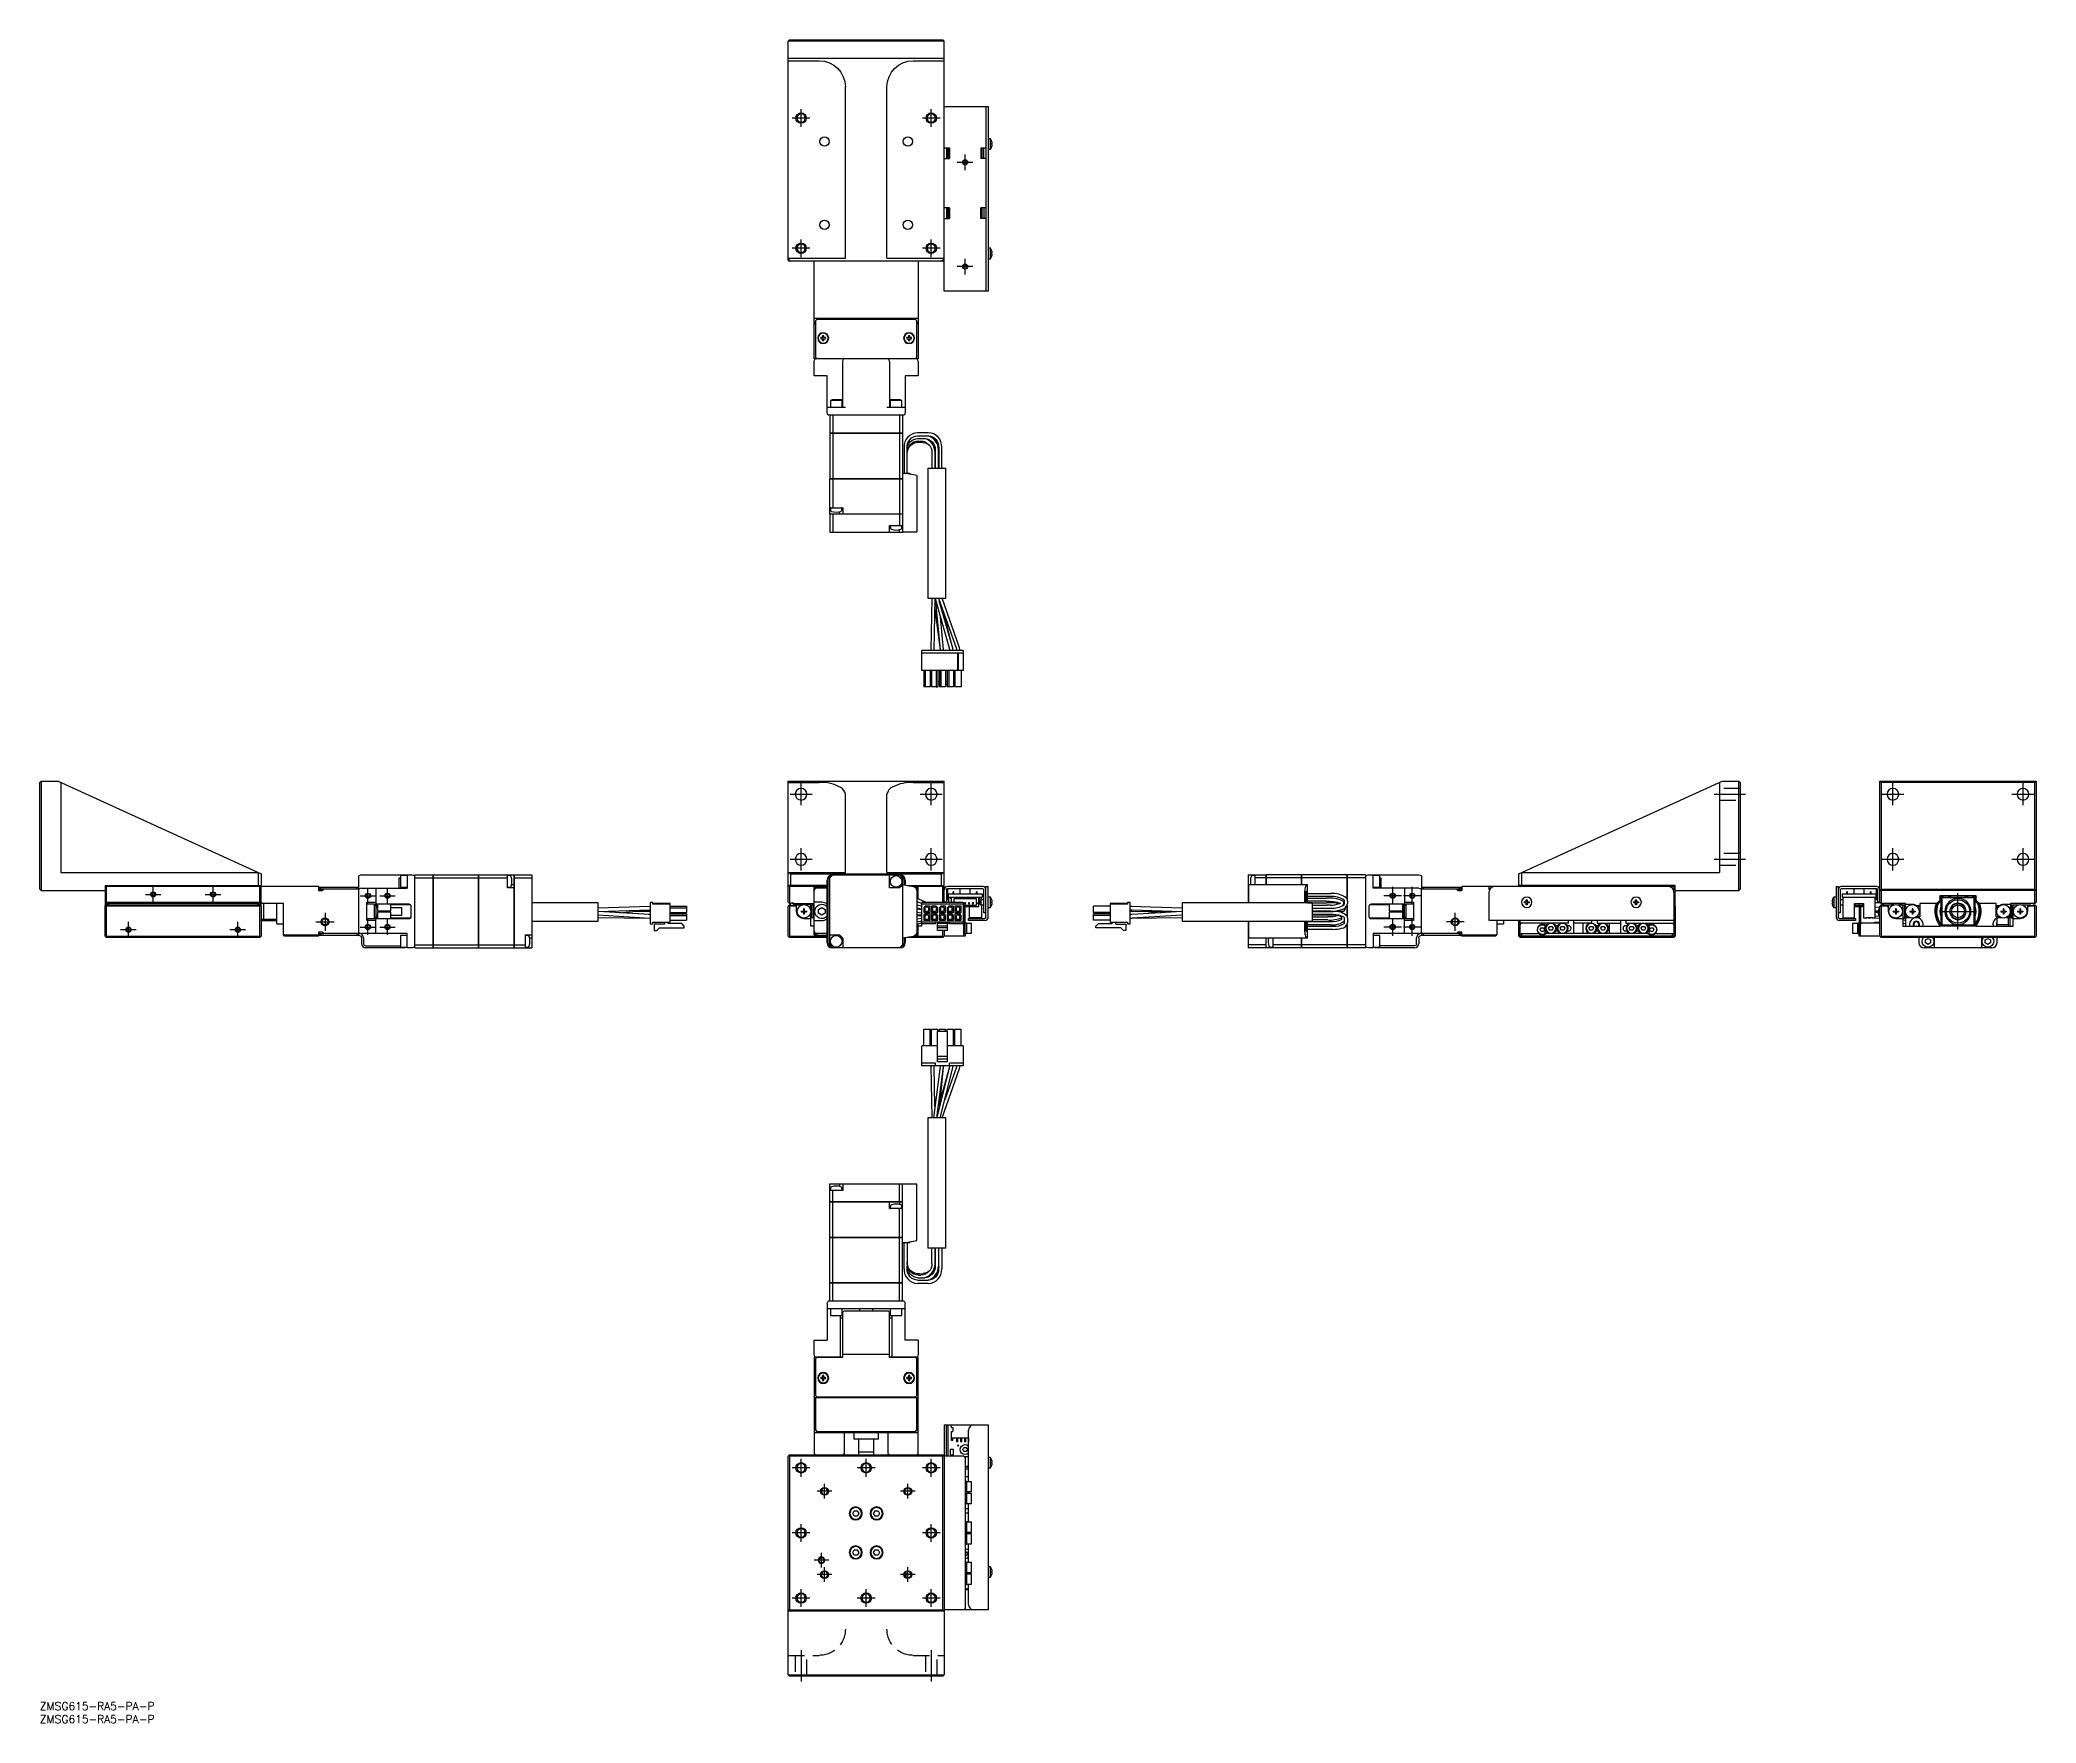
# Model space of a CAD drawing. Extents: x 0 to 767, y -8 to 638.
import ezdxf

# ---------------------------------------------------------------- set-up
doc = ezdxf.new("R2010")
doc.units = 0
doc.header["$LTSCALE"] = 0.5
doc.linetypes.add('CENTER', pattern=[50.8, 31.75, -6.35, 6.35, -6.35])
doc.linetypes.add('DASHED', pattern=[19.05, 12.7, -6.35])
for name, color, linetype in [('MSM_CENTER', 1, 'CENTER'), ('MSM_CONTINUOUS', 7, 'CONTINUOUS'), ('MSM_DASHED', 4, 'DASHED'), ('MSM_NARROW', 5, 'CONTINUOUS'), ('MSM_PART_NUMBER', 7, 'CONTINUOUS')]:
    doc.layers.add(name, color=color, linetype=linetype)
doc.styles.get("Standard").update_dxf_attribs({"font": 'txt.shx', "height": 1, "bigfont": 'bigfont.shx'})

# ---------------------------------------------------------------- blocks, each defined once
blk = doc.blocks.new('*U2')
at = {"layer": 'MSM_PART_NUMBER'}
blk.add_text('ZMSG615-RA5-PA-P', height=3, dxfattribs=at).set_placement((0, -3))
blk = doc.blocks.new('*U3')
at = {"layer": 'MSM_PART_NUMBER'}
blk.add_text('ZMSG615-RA5-PA-P', height=3, dxfattribs=at).set_placement((0, -8))

msp = doc.modelspace()

# ---------------------------------------------------------------- linework, layer by layer
at = {"layer": 'MSM_CENTER'}
for p, q in [((295.75, 608.26), (288.95, 608.26)), ((292.35, 604.86), (292.35, 611.66)), ((345.75, 608.26), (338.95, 608.26)), ((342.35, 604.86), (342.35, 611.66)), ((358.35, 591.26), (352.35, 591.26)), ((355.35, 588.26), (355.35, 594.26)), ((292.35, 554.86), (292.35, 561.66)), ((342.35, 554.86), (342.35, 561.66)), ((295.75, 558.26), (288.95, 558.26)), ((345.75, 558.26), (338.95, 558.26)), ((355.35, 548.26), (355.35, 554.26)), ((358.35, 551.26), (352.35, 551.26)), ((292.35, 344.4), (292.35, 352.9)), ((342.35, 344.4), (342.35, 352.9)), ((711.7, 344.4), (711.7, 352.9)), ((761.7, 344.4), (761.7, 352.9)), ((288.1, 348.65), (296.6, 348.65)), ((338.1, 348.65), (346.6, 348.65)), ((643.09, 348.65), (655.09, 348.65)), ((707.45, 348.65), (715.95, 348.65)), ((757.45, 348.65), (765.95, 348.65)), ((288.1, 323.65), (296.6, 323.65)), ((292.35, 319.4), (292.35, 327.9)), ((338.1, 323.65), (346.6, 323.65)), ((342.35, 319.4), (342.35, 327.9)), ((643.09, 323.65), (655.09, 323.65)), ((707.45, 323.65), (715.95, 323.65)), ((711.7, 319.4), (711.7, 327.9)), ((757.45, 323.65), (765.95, 323.65)), ((761.7, 319.4), (761.7, 327.9)), ((40.5, 310.15), (46.5, 310.15)), ((43.5, 307.15), (43.5, 313.15)), ((63.5, 310.15), (69.5, 310.15)), ((66.5, 307.15), (66.5, 313.15)), ((123, 309.65), (129, 309.65)), ((126, 306.65), (126, 312.65)), ((130.5, 309.65), (136.5, 309.65)), ((133.5, 306.65), (133.5, 312.65)), ((522.99, 309.65), (516.19, 309.65)), ((519.59, 306.25), (519.59, 313.05)), ((530.49, 309.65), (523.69, 309.65)), ((527.09, 306.25), (527.09, 313.05)), ((736.7, 296.65), (736.7, 310.65)), ((34, 293.65), (34, 299.65)), ((76, 293.65), (76, 299.65)), ((106, 299.65), (113, 299.65)), ((109.5, 303.15), (109.5, 296.15)), ((126, 294.65), (126, 300.65)), ((133.5, 294.65), (133.5, 300.65)), ((519.59, 294.25), (519.59, 301.05)), ((527.09, 294.25), (527.09, 301.05)), ((546.99, 299.65), (540.19, 299.65)), ((543.59, 296.25), (543.59, 303.05)), ((729.7, 303.65), (743.7, 303.65)), ((31, 296.65), (37, 296.65)), ((73, 296.65), (79, 296.65)), ((123, 297.65), (129, 297.65)), ((130.5, 297.65), (136.5, 297.65)), ((522.99, 297.65), (516.19, 297.65)), ((530.49, 297.65), (523.69, 297.65)), ((292.35, 86.6), (292.35, 93.4)), ((317.35, 86.6), (317.35, 93.4)), ((342.35, 86.6), (342.35, 93.4)), ((295.75, 90), (288.95, 90)), ((320.75, 90), (313.95, 90)), ((345.75, 90), (338.95, 90)), ((304.15, 81), (298.55, 81)), ((301.35, 78.2), (301.35, 83.8)), ((336.15, 81), (330.55, 81)), ((333.35, 78.2), (333.35, 83.8)), ((295.75, 65), (288.95, 65)), ((292.35, 61.6), (292.35, 68.4)), ((345.75, 65), (338.95, 65)), ((342.35, 61.6), (342.35, 68.4)), ((302.95, 54.5), (297.35, 54.5)), ((300.15, 51.7), (300.15, 57.3)), ((304.15, 49), (298.55, 49)), ((301.35, 46.2), (301.35, 51.8)), ((336.15, 49), (330.55, 49)), ((333.35, 46.2), (333.35, 51.8)), ((295.75, 40), (288.95, 40)), ((292.35, 36.6), (292.35, 43.4)), ((320.75, 40), (313.95, 40)), ((317.35, 36.6), (317.35, 43.4)), ((345.75, 40), (338.95, 40)), ((342.35, 36.6), (342.35, 43.4)), ((292.35, 20), (292.35, 8)), ((342.35, 20), (342.35, 8))]:
    msp.add_line(p, q, dxfattribs=at)
at = {"layer": 'MSM_CONTINUOUS'}
for p, q in [((287.85, 638.26), (287.35, 637.76)), ((347.35, 637.76), (287.35, 637.76)), ((287.35, 553.76), (287.35, 637.76)), ((287.85, 638.26), (346.85, 638.26)), ((347.35, 637.76), (346.85, 638.26)), ((347.35, 541.76), (347.35, 637.76)), ((287.35, 631.26), (347.35, 631.26)), ((287.35, 630.26), (299.35, 630.26)), ((335.35, 630.26), (347.35, 630.26)), ((309.35, 554.46), (309.35, 620.26)), ((325.35, 554.46), (325.35, 620.26)), ((347.35, 612.76), (364.15, 612.76)), ((363.35, 612.76), (363.35, 541.76)), ((364.15, 612.76), (364.15, 541.76)), ((365.05, 600.26), (364.15, 600.26)), ((365.05, 596.26), (365.05, 600.26)), ((365.61, 599.19), (365.61, 599.21)), ((365.61, 598.46), (365.74, 598.46)), ((365.61, 598.06), (365.61, 598.46)), ((365.74, 598.06), (365.61, 598.06)), ((349.35, 596.76), (347.35, 596.76)), ((347.35, 592.76), (349.35, 592.76)), ((348.15, 596.76), (348.15, 595.81)), ((348.15, 595.81), (348.15, 593.71)), ((348.15, 593.71), (348.15, 592.76)), ((348.65, 596.76), (348.65, 592.76)), ((348.85, 596.76), (348.85, 592.76)), ((349.35, 596.76), (349.35, 592.76)), ((361.35, 596.76), (361.35, 592.76)), ((363.35, 596.76), (361.35, 596.76)), ((363.35, 592.76), (361.35, 592.76)), ((361.85, 592.76), (361.85, 596.76)), ((362.55, 592.76), (362.55, 596.76)), ((364.15, 596.26), (365.05, 596.26)), ((365.61, 597.31), (365.61, 597.33)), ((349.35, 573.76), (347.35, 573.76)), ((347.35, 569.76), (349.35, 569.76)), ((348.15, 573.76), (348.15, 572.81)), ((348.15, 572.81), (348.15, 570.71)), ((348.15, 570.71), (348.15, 569.76)), ((348.65, 573.76), (348.65, 569.76)), ((348.85, 573.76), (348.85, 569.76)), ((349.35, 573.76), (349.35, 569.76)), ((363.35, 573.76), (361.35, 573.76)), ((361.35, 569.76), (361.35, 573.76)), ((363.35, 569.76), (361.35, 569.76)), ((361.85, 569.76), (361.85, 573.76)), ((362.55, 573.76), (362.55, 569.76)), ((287.35, 554.46), (309.35, 554.46)), ((287.35, 554.26), (288.35, 553.26)), ((287.35, 553.76), (287.85, 553.26)), ((287.6, 553.51), (287.85, 553.76)), ((346.85, 553.26), (287.85, 553.26)), ((297.35, 515.76), (297.35, 553.26)), ((325.35, 554.46), (347.35, 554.46)), ((337.35, 553.26), (337.35, 515.76)), ((346.35, 553.26), (347.35, 554.26)), ((346.85, 553.76), (347.1, 553.51)), ((346.85, 553.26), (347.35, 553.76)), ((365.05, 558.26), (364.15, 558.26)), ((364.15, 554.26), (365.05, 554.26)), ((365.05, 554.26), (365.05, 558.26)), ((365.61, 557.19), (365.61, 557.21)), ((365.61, 556.46), (365.74, 556.46)), ((365.61, 556.06), (365.61, 556.46)), ((365.74, 556.06), (365.61, 556.06)), ((365.61, 555.31), (365.61, 555.33)), ((364.15, 541.76), (347.35, 541.76)), ((337.35, 531.26), (297.35, 531.26)), ((297.85, 529.76), (297.35, 529.76)), ((297.85, 529.26), (297.35, 529.26)), ((298.35, 530.96), (297.85, 530.46)), ((297.85, 530.46), (297.85, 516.46)), ((336.35, 530.96), (298.35, 530.96)), ((302.85, 530.96), (302.85, 531.26)), ((303.6, 531.26), (303.6, 530.96)), ((309.1, 530.96), (309.1, 531.26)), ((312.55, 531.26), (312.35, 531.06)), ((322.35, 531.06), (312.35, 531.06)), ((312.35, 531.06), (312.35, 530.96)), ((322.35, 531.06), (322.15, 531.26)), ((322.35, 530.96), (322.35, 531.06)), ((325.6, 531.26), (325.6, 530.96)), ((331.1, 530.96), (331.1, 531.26)), ((331.85, 531.26), (331.85, 530.96)), ((336.85, 530.46), (336.35, 530.96)), ((336.85, 516.46), (336.85, 530.46)), ((337.35, 529.76), (336.85, 529.76)), ((337.35, 529.26), (336.85, 529.26)), ((300.61, 524), (299.93, 524)), ((299.93, 523.52), (300.61, 523.52)), ((300.61, 524.68), (300.61, 524)), ((300.61, 523.52), (300.61, 522.84)), ((301.09, 524), (301.09, 524.68)), ((301.77, 524), (301.09, 524)), ((301.09, 522.84), (301.09, 523.52)), ((301.09, 523.52), (301.77, 523.52)), ((333.61, 524), (332.93, 524)), ((332.93, 523.52), (333.61, 523.52)), ((333.61, 524.68), (333.61, 524)), ((333.61, 523.52), (333.61, 522.84)), ((334.09, 524), (334.09, 524.68)), ((334.77, 524), (334.09, 524)), ((334.09, 522.84), (334.09, 523.52)), ((334.09, 523.52), (334.77, 523.52)), ((337.35, 515.76), (297.35, 515.76)), ((297.35, 509.26), (297.35, 514.76)), ((297.85, 516.46), (298.35, 515.96)), ((298.35, 515.96), (336.35, 515.96)), ((302.85, 515.96), (302.85, 515.76)), ((307.35, 515.96), (307.35, 515.76)), ((308.35, 515.96), (308.35, 515.76)), ((308.45, 497.26), (308.45, 514.76)), ((309.85, 515.96), (309.85, 515.76)), ((324.85, 515.76), (324.85, 515.96)), ((326.25, 514.76), (326.25, 497.26)), ((326.35, 515.96), (326.35, 515.76)), ((327.35, 515.76), (327.35, 515.96)), ((331.85, 515.76), (331.85, 515.96)), ((336.35, 515.96), (336.85, 516.46)), ((337.35, 514.76), (337.35, 509.26)), ((302.35, 509.26), (297.35, 509.26)), ((302.35, 495.26), (302.35, 509.26)), ((332.35, 509.26), (332.35, 495.26)), ((337.35, 509.26), (332.35, 509.26)), ((308.1, 499.76), (303.6, 499.76)), ((303.6, 499.76), (303.6, 497.26)), ((304.27, 499.76), (304.27, 500.26)), ((304.27, 500.26), (308.45, 500.26)), ((308.1, 497.26), (308.1, 499.76)), ((326.25, 500.26), (330.43, 500.26)), ((331.1, 499.76), (326.6, 499.76)), ((326.6, 499.76), (326.6, 497.26)), ((330.43, 500.26), (330.43, 499.76)), ((331.1, 497.26), (331.1, 499.76)), ((302.35, 497.26), (309.45, 497.26)), ((302.73, 494.26), (331.97, 494.26)), ((303.35, 494.26), (303.35, 487.27)), ((304.51, 494.26), (304.51, 487.27)), ((325.25, 497.26), (332.35, 497.26)), ((330.2, 494.26), (330.2, 487.27)), ((331.35, 494.26), (331.35, 487.27)), ((303.35, 487.27), (331.35, 487.27)), ((303.35, 487.26), (303.35, 469.77)), ((331.35, 487.26), (303.35, 487.26)), ((303.36, 487.26), (303.36, 487.27)), ((304.51, 487.26), (304.51, 469.77)), ((304.52, 487.26), (304.52, 487.27)), ((330.19, 487.26), (330.19, 487.27)), ((330.2, 487.26), (330.2, 469.77)), ((331.34, 487.26), (331.34, 487.27)), ((331.35, 487.26), (331.35, 449.26)), ((341.2, 487.46), (337.1, 487.46)), ((337.1, 486.26), (341.2, 486.26)), ((337.26, 485.26), (339.74, 485.26)), ((337.41, 484.26), (338.29, 484.26)), ((337.87, 483.79), (339.25, 483.66)), ((341.2, 486.25), (341.16, 486.26)), ((331.9, 481.86), (331.9, 471.86)), ((333.1, 471.86), (333.1, 481.86)), ((333.1, 479.38), (333.11, 479.62)), ((342.6, 479.86), (342.6, 473.86)), ((343.75, 481.57), (343.74, 481.6)), ((343.74, 481.6), (343.75, 481.57)), ((343.8, 480.86), (343.75, 481.57)), ((343.75, 481.57), (343.9, 480.36)), ((343.8, 473.86), (343.8, 480.86)), ((343.9, 480.86), (343.9, 473.86)), ((345.1, 473.86), (345.1, 480.86)), ((345.2, 481.86), (345.2, 473.86)), ((346.4, 473.86), (346.4, 481.86)), ((303.35, 469.77), (331.35, 469.77)), ((331.35, 469.76), (303.35, 469.76)), ((303.35, 456.16), (303.35, 469.76)), ((303.36, 469.76), (303.36, 469.77)), ((304.51, 469.76), (304.51, 458.66)), ((304.52, 469.76), (304.52, 469.77)), ((330.19, 469.76), (330.19, 469.77)), ((330.2, 469.76), (330.2, 456.16)), ((331.34, 469.76), (331.34, 469.77)), ((331.35, 471.86), (334.15, 471.86)), ((336.85, 471), (331.95, 471.86)), ((334.15, 471.86), (334.15, 471.47)), ((336.85, 471), (336.85, 449.36)), ((341, 473.86), (348, 473.86)), ((341, 473.86), (341, 423.86)), ((348, 423.86), (348, 473.86)), ((303.35, 458.66), (308.35, 458.66)), ((331.35, 456.16), (303.35, 456.16)), ((303.35, 456.15), (303.35, 449.26)), ((331.35, 456.15), (303.35, 456.15)), ((303.36, 456.16), (303.36, 456.15)), ((303.62, 458.44), (303.69, 457.68)), ((304.51, 456.15), (304.51, 449.26)), ((304.52, 456.16), (304.52, 456.15)), ((307.1, 456.16), (307.1, 457.09)), ((308.01, 457.68), (308.08, 458.44)), ((308.35, 458.66), (308.35, 456.16)), ((330.19, 456.16), (330.19, 456.15)), ((330.2, 456.15), (330.2, 451.76)), ((331.34, 456.16), (331.34, 456.15)), ((303.35, 449.26), (331.35, 449.26)), ((326.35, 451.76), (331.35, 451.76)), ((326.35, 449.26), (326.35, 451.76)), ((326.62, 451.55), (326.69, 450.79)), ((330.1, 449.26), (330.1, 450.2)), ((331.01, 450.79), (331.08, 451.55)), ((331.35, 449.36), (336.85, 449.36)), ((341, 423.86), (348, 423.86)), ((342.55, 423.86), (342.15, 403.97)), ((343.45, 403.94), (343.85, 423.86)), ((343.85, 423.78), (349.38, 404.36)), ((343.86, 423.74), (345.82, 404.14)), ((345.11, 423.86), (352, 404.46)), ((350.63, 404.71), (345.44, 422.92)), ((353.22, 404.89), (346.49, 423.86)), ((343.76, 419.56), (345.81, 404.1)), ((347.11, 404.27), (345.87, 416.68)), ((350.68, 404.62), (347.57, 416.93)), ((354.6, 403.86), (338.75, 403.86)), ((338.75, 396.21), (338.75, 403.86)), ((354.6, 402.84), (338.75, 402.84)), ((342.15, 403.97), (342.15, 403.86)), ((343.45, 403.86), (343.45, 404.01)), ((343.45, 403.86), (343.45, 403.94)), ((345.82, 404.14), (345.84, 403.86)), ((347.14, 403.86), (347.11, 404.27)), ((349.38, 404.36), (349.49, 403.86)), ((350.81, 403.86), (350.63, 404.71)), ((350.82, 403.86), (350.68, 404.62)), ((352, 404.47), (352.16, 403.86)), ((352, 404.46), (352.16, 403.86)), ((352.52, 396.21), (352.52, 402.84)), ((352.82, 396.21), (352.82, 402.84)), ((353.48, 403.86), (353.22, 404.89)), ((354.6, 403.86), (354.6, 396.21)), ((354.6, 396.21), (338.75, 396.21)), ((339.47, 396.21), (339.47, 389.86)), ((340.07, 396.21), (340.07, 389.86)), ((341.87, 396.21), (341.87, 389.86)), ((342.47, 396.21), (342.47, 389.86)), ((344.27, 396.21), (344.27, 389.86)), ((344.87, 396.21), (344.87, 389.86)), ((345.47, 391.75), (344.87, 391.75)), ((345.47, 396.21), (345.47, 389.86)), ((346.07, 396.21), (346.07, 389.86)), ((347.87, 396.21), (347.87, 389.86)), ((348.47, 391.75), (347.87, 391.75)), ((348.47, 396.21), (348.47, 389.86)), ((349.07, 396.21), (349.07, 389.86)), ((350.87, 396.21), (350.87, 389.86)), ((351.47, 396.21), (351.47, 389.86)), ((353.87, 396.21), (353.87, 389.86)), ((340.07, 389.86), (339.47, 389.86)), ((341.87, 389.86), (340.07, 389.86)), ((344.27, 389.86), (342.47, 389.86)), ((344.27, 389.86), (344.87, 389.86)), ((345.47, 390.75), (344.87, 390.75)), ((346.07, 389.86), (345.47, 389.86)), ((347.87, 389.86), (346.07, 389.86)), ((348.47, 390.75), (347.87, 390.75)), ((349.07, 389.86), (348.47, 389.86)), ((350.87, 389.86), (349.07, 389.86)), ((353.87, 389.86), (351.47, 389.86)), ((0, 353.15), (0.5, 353.65)), ((0, 312.15), (0, 353.15)), ((0.5, 353.65), (0.5, 311.65)), ((0.5, 353.65), (7, 353.65)), ((7, 353.65), (85, 318.1)), ((8, 353.19), (8, 318.65)), ((287.35, 353.65), (347.35, 353.65)), ((287.35, 307.15), (287.35, 353.65)), ((287.35, 353.19), (299.35, 353.19)), ((335.35, 353.19), (347.35, 353.19)), ((347.35, 307.15), (347.35, 353.65)), ((568.09, 318.1), (646.09, 353.65)), ((645.09, 353.19), (645.09, 318.65)), ((646.09, 353.65), (652.59, 353.65)), ((652.59, 311.65), (652.59, 353.65)), ((652.59, 353.65), (653.09, 353.15)), ((653.09, 353.15), (653.09, 312.15)), ((706.7, 353.65), (707.2, 353.15)), ((706.7, 353.65), (766.7, 353.65)), ((706.7, 307.15), (706.7, 353.65)), ((766.2, 353.15), (707.2, 353.15)), ((707.2, 353.15), (707.2, 312.15)), ((766.2, 353.15), (766.7, 353.65)), ((766.2, 312.15), (766.2, 353.15)), ((766.7, 353.65), (766.7, 307.15)), ((309.35, 318.65), (309.35, 348.63)), ((325.35, 318.65), (325.35, 348.63)), ((8, 318.65), (83.8, 318.65)), ((84, 313.65), (84, 318.56)), ((85, 318.1), (85, 313.65)), ((122.5, 312.17), (122.5, 317.27)), ((123.5, 317.65), (143, 317.65)), ((138, 316.59), (138.5, 316.59)), ((138, 312.55), (138, 316.59)), ((138.5, 317.4), (138.5, 312.9)), ((141, 317.4), (138.5, 317.4)), ((141, 317.65), (141, 312.55)), ((144, 317.65), (150.99, 317.65)), ((144, 289.65), (144, 317.65)), ((144, 316.49), (150.99, 316.49)), ((150.99, 289.65), (150.99, 317.65)), ((151, 317.64), (150.99, 317.64)), ((151, 316.48), (150.99, 316.48)), ((151, 317.65), (151, 289.65)), ((151, 317.65), (168.49, 317.65)), ((151, 316.49), (168.49, 316.49)), ((168.49, 289.65), (168.49, 317.65)), ((168.5, 317.64), (168.49, 317.64)), ((168.5, 316.48), (168.49, 316.48)), ((168.5, 317.65), (182.1, 317.65)), ((168.5, 317.65), (168.5, 289.65)), ((168.5, 316.49), (179.6, 316.49)), ((179.6, 312.65), (179.6, 317.65)), ((180.59, 317.31), (179.82, 317.38)), ((182.1, 289.65), (182.1, 317.65)), ((182.1, 317.64), (182.11, 317.64)), ((182.1, 316.48), (182.11, 316.48)), ((182.11, 317.65), (189, 317.65)), ((182.11, 317.65), (182.11, 289.65)), ((182.11, 316.49), (189, 316.49)), ((189, 317.65), (189, 289.65)), ((287.35, 318.65), (309.35, 318.65)), ((287.35, 318.56), (288.35, 318.1)), ((288.35, 318.1), (346.35, 318.1)), ((288.35, 318.1), (288.35, 313.65)), ((302.35, 291.65), (302.35, 315.65)), ((302.73, 291.65), (302.73, 315.65)), ((303.35, 290.8), (303.35, 316.49)), ((304.35, 317.65), (330.35, 317.65)), ((325.35, 318.65), (347.35, 318.65)), ((326.35, 312.65), (326.35, 317.65)), ((331.35, 316.49), (331.35, 290.8)), ((331.97, 315.65), (331.97, 313.84)), ((332.35, 315.65), (332.35, 313.77)), ((346.35, 318.1), (347.35, 318.56)), ((346.35, 313.65), (346.35, 318.1)), ((464.09, 317.65), (464.09, 306.88)), ((464.09, 317.65), (470.98, 317.65)), ((466.38, 317.38), (465.61, 317.31)), ((466.59, 317.65), (466.59, 313.95)), ((470.98, 316.49), (466.59, 316.49)), ((470.98, 313.95), (470.98, 317.65)), ((470.99, 317.64), (470.98, 317.64)), ((470.99, 316.49), (470.98, 316.49)), ((484.59, 317.65), (470.99, 317.65)), ((470.99, 317.65), (470.99, 313.95)), ((484.59, 316.49), (470.99, 316.49)), ((484.59, 313.95), (484.59, 317.65)), ((484.59, 317.64), (484.6, 317.64)), ((484.59, 316.49), (484.6, 316.49)), ((502.09, 317.65), (484.6, 317.65)), ((484.6, 317.65), (484.6, 313.95)), ((502.09, 316.49), (484.6, 316.49)), ((502.09, 317.65), (502.09, 308.37)), ((502.09, 317.64), (502.1, 317.64)), ((502.09, 316.49), (502.1, 316.49)), ((509.09, 317.65), (502.1, 317.65)), ((502.1, 308.36), (502.1, 317.65)), ((509.09, 316.49), (502.1, 316.49)), ((509.09, 317.65), (509.09, 289.65)), ((510.09, 317.65), (529.59, 317.65)), ((512.09, 312.55), (512.09, 317.65)), ((514.59, 317.4), (512.09, 317.4)), ((514.59, 312.9), (514.59, 317.4)), ((514.59, 316.59), (515.09, 316.59)), ((515.09, 316.59), (515.09, 312.55)), ((530.59, 317.27), (530.59, 312.17)), ((568.09, 313.65), (568.09, 318.1)), ((569.09, 318.56), (569.09, 313.65)), ((569.29, 318.65), (645.09, 318.65)), ((0.5, 311.65), (0, 312.15)), ((0.5, 311.65), (25, 311.65)), ((25, 313.65), (85, 313.65)), ((25, 313.15), (25.5, 313.65)), ((25, 313.65), (25, 305.95)), ((25.5, 307.15), (25, 306.65)), ((25.25, 313.4), (25.5, 313.15)), ((25.5, 313.15), (25.5, 307.15)), ((84.5, 313.15), (25.5, 313.15)), ((25.5, 307.15), (84.5, 307.15)), ((84.5, 313.65), (85, 313.15)), ((84.5, 313.15), (84.75, 313.4)), ((84.5, 307.15), (84.5, 313.15)), ((85, 306.65), (84.5, 307.15)), ((85, 305.95), (85, 313.15)), ((107, 313.15), (85, 313.15)), ((85.5, 306.65), (85, 307.15)), ((107, 313.15), (107, 311.65)), ((108.75, 311.9), (107, 311.9)), ((107, 311.65), (108.5, 311.65)), ((107.3, 312.15), (107.3, 312.95)), ((107.3, 312.95), (122.3, 312.95)), ((122.5, 312.15), (107.3, 312.15)), ((107.8, 312.95), (107.8, 312.15)), ((109, 312.15), (108.5, 311.65)), ((121.8, 312.15), (121.8, 312.95)), ((122.3, 312.95), (122.3, 312.15)), ((122.5, 295.15), (122.5, 312.15)), ((123.5, 312.55), (141, 312.55)), ((125.5, 307.15), (129, 307.15)), ((125.5, 300.15), (125.5, 307.15)), ((129, 312.55), (129, 306.52)), ((138.5, 312.9), (141, 312.9)), ((182.1, 312.65), (179.6, 312.65)), ((179.82, 312.92), (180.59, 312.98)), ((182.1, 313.9), (181.17, 313.9)), ((214.4, 306.88), (189, 306.88)), ((214.4, 299.88), (214.4, 306.88)), ((234.4, 307.12), (234.4, 298.84)), ((235.12, 307.12), (234.4, 307.12)), ((235.42, 306.41), (235.42, 306.82)), ((302.35, 313.65), (287.35, 313.65)), ((287.35, 313.15), (287.85, 313.65)), ((287.85, 306.65), (287.35, 307.15)), ((287.6, 313.4), (287.85, 313.15)), ((287.85, 313.15), (287.85, 306.65)), ((302.35, 313.15), (287.85, 313.15)), ((288.85, 306.89), (288.85, 306.65)), ((297.35, 294.65), (297.35, 313.15)), ((297.55, 312.15), (297.35, 312.15)), ((300.35, 307.15), (297.35, 307.15)), ((297.85, 312.41), (297.85, 312.95)), ((297.85, 312.95), (302.35, 312.95)), ((298.35, 312.95), (298.35, 312.55)), ((302.35, 312.55), (298.35, 312.55)), ((298.85, 313.65), (299.2, 313.3)), ((299.2, 313.3), (302.35, 313.3)), ((330.1, 312.65), (326.35, 312.65)), ((331.35, 313.95), (335.36, 313.24)), ((333.05, 313.65), (347.35, 313.65)), ((335.04, 313.3), (335.5, 313.3)), ((335.5, 313.3), (335.85, 313.65)), ((346.85, 313.15), (335.7, 313.15)), ((336.07, 312.95), (336.85, 312.95)), ((336.35, 312.71), (336.35, 312.95)), ((336.85, 312.95), (336.85, 312.41)), ((336.85, 311.47), (336.85, 295.83)), ((336.85, 308.75), (340.7, 307.12)), ((336.85, 307.38), (338.75, 306.77)), ((336.87, 307.44), (337.48, 307.18)), ((337.35, 312.15), (337.15, 312.15)), ((337.35, 308.54), (337.35, 313.15)), ((337.35, 307.22), (337.35, 307.24)), ((354.6, 307.12), (338.75, 307.12)), ((338.75, 298.84), (338.75, 307.12)), ((346.85, 313.65), (347.35, 313.15)), ((346.85, 313.15), (347.1, 313.4)), ((346.85, 307.12), (346.85, 313.15)), ((347.35, 307.15), (347.32, 307.12)), ((348.15, 307.15), (347.35, 307.15)), ((348.15, 311.95), (348.15, 307.15)), ((348.15, 308.15), (348.65, 308.15)), ((348.65, 312.15), (348.2, 312.15)), ((362.15, 313.15), (348.55, 313.15)), ((362.15, 312.35), (348.55, 312.35)), ((348.65, 312.15), (348.65, 308.15)), ((348.85, 310.35), (361.85, 310.35)), ((348.85, 310.35), (348.85, 309.15)), ((348.85, 309.15), (361.85, 309.15)), ((349.1, 307.12), (349.1, 309.15)), ((349.65, 309.15), (349.65, 308.6)), ((350.1, 308.6), (349.65, 308.6)), ((350.1, 307.12), (350.1, 309.15)), ((350.98, 311.15), (350.73, 311.15)), ((350.73, 310.35), (350.73, 311.15)), ((350.98, 310.35), (350.98, 311.15)), ((351.1, 308.65), (359.6, 308.65)), ((351.1, 307.12), (351.1, 308.65)), ((353.35, 312.35), (353.35, 310.35)), ((354.6, 307.12), (354.6, 298.84)), ((357.35, 310.35), (357.35, 312.35)), ((359.6, 308.65), (359.6, 307)), ((359.6, 307), (360.1, 307)), ((359.98, 311.15), (359.73, 311.15)), ((359.73, 310.35), (359.73, 311.15)), ((359.98, 310.35), (359.98, 311.15)), ((360.1, 307), (360.1, 306.5)), ((360.6, 305.45), (360.6, 309.15)), ((360.83, 308.35), (360.6, 308.35)), ((360.83, 309.15), (360.83, 308.35)), ((361.06, 308.6), (360.83, 308.6)), ((361.06, 309.15), (361.06, 308.6)), ((361.35, 308.15), (361.15, 307.95)), ((361.15, 306.35), (361.15, 307.95)), ((361.35, 308.15), (361.35, 306.15)), ((362.55, 308.15), (361.35, 308.15)), ((361.6, 309.15), (361.6, 308.15)), ((361.85, 310.35), (361.85, 309.15)), ((362.55, 303.15), (362.55, 311.95)), ((363.35, 301.45), (363.35, 313.15)), ((363.35, 313.15), (364.15, 313.15)), ((364.15, 301.35), (364.15, 313.15)), ((365.05, 309.15), (364.15, 309.15)), ((365.05, 305.15), (365.05, 309.15)), ((365.61, 308.08), (365.61, 308.1)), ((365.61, 307.35), (365.74, 307.35)), ((365.61, 306.95), (365.61, 307.35)), ((365.74, 306.95), (365.61, 306.95)), ((417.67, 306.82), (417.67, 306.41)), ((418.69, 307.12), (417.97, 307.12)), ((418.69, 298.84), (418.69, 307.12)), ((438.69, 306.88), (438.69, 299.88)), ((488.69, 306.88), (438.69, 306.88)), ((464.19, 313.9), (464.09, 313.9)), ((464.19, 313.95), (464.19, 306.88)), ((464.19, 313.95), (486.69, 313.95)), ((485.82, 306.88), (485.82, 311.47)), ((486.09, 313.24), (486.69, 313.84)), ((486.3, 306.88), (486.3, 311.25)), ((486.69, 311.25), (486.3, 311.25)), ((486.69, 313.95), (486.69, 306.88)), ((486.69, 310.55), (495.69, 310.55)), ((495.69, 309.35), (486.69, 309.35)), ((486.69, 308.75), (494.21, 308.75)), ((494.21, 307.55), (486.69, 307.55)), ((486.69, 306.95), (494.23, 306.95)), ((488.69, 306.88), (488.69, 299.88)), ((499.57, 306.82), (499.63, 306.98)), ((501.09, 306.63), (501.09, 307.6)), ((502.29, 307.6), (502.29, 306.64)), ((512.09, 312.9), (514.59, 312.9)), ((529.59, 312.55), (512.09, 312.55)), ((524.09, 312.55), (524.09, 306.52)), ((524.09, 307.15), (527.59, 307.15)), ((527.59, 307.15), (527.59, 300.15)), ((530.59, 295.15), (530.59, 312.15)), ((545.79, 312.15), (530.59, 312.15)), ((530.79, 312.15), (530.79, 312.95)), ((530.79, 312.95), (545.79, 312.95)), ((531.29, 312.95), (531.29, 312.15)), ((544.59, 311.65), (544.09, 312.15)), ((546.09, 311.9), (544.34, 311.9)), ((544.59, 311.65), (546.09, 311.65)), ((545.29, 312.15), (545.29, 312.95)), ((545.79, 312.95), (545.79, 312.15)), ((546.09, 313.15), (546.09, 311.65)), ((627.59, 313.15), (546.09, 313.15)), ((556.59, 311.95), (556.59, 313.15)), ((556.59, 311.95), (556.76, 311.95)), ((556.59, 300.15), (556.59, 311.15)), ((628.09, 313.65), (568.09, 313.65)), ((568.09, 313.15), (568.34, 313.4)), ((568.59, 313.65), (568.34, 313.4)), ((568.34, 313.4), (568.59, 313.15)), ((570.16, 307.35), (570.89, 307.35)), ((570.89, 306.95), (570.16, 306.95)), ((570.89, 307.35), (570.89, 308.08)), ((570.89, 306.22), (570.89, 306.95)), ((571.29, 308.08), (571.29, 307.35)), ((571.29, 307.35), (572.02, 307.35)), ((571.29, 306.95), (571.29, 306.22)), ((572.02, 306.95), (571.29, 306.95)), ((612.16, 307.35), (612.89, 307.35)), ((612.89, 306.95), (612.16, 306.95)), ((612.89, 307.35), (612.89, 308.08)), ((612.89, 306.22), (612.89, 306.95)), ((613.29, 308.08), (613.29, 307.35)), ((613.29, 307.35), (614.02, 307.35)), ((613.29, 306.95), (613.29, 306.22)), ((614.02, 306.95), (613.29, 306.95)), ((627.59, 311.95), (627.42, 311.95)), ((627.59, 313.65), (628.09, 313.15)), ((627.59, 313.15), (627.84, 313.4)), ((627.59, 313.15), (627.59, 311.95)), ((627.59, 311.15), (627.59, 294.15)), ((628.09, 306.65), (627.59, 307.15)), ((628.09, 305.95), (628.09, 313.65)), ((628.09, 311.65), (652.59, 311.65)), ((653.09, 312.15), (652.59, 311.65)), ((688.32, 307.35), (688.45, 307.35)), ((688.45, 306.95), (688.32, 306.95)), ((688.45, 308.1), (688.45, 308.08)), ((688.45, 307.35), (688.45, 306.95)), ((689, 309.15), (689, 305.15)), ((689.9, 309.15), (689, 309.15)), ((689.9, 313.15), (690.7, 313.15)), ((689.9, 313.15), (689.9, 301.35)), ((690.7, 313.15), (690.7, 301.45)), ((691.5, 311.95), (691.5, 303.15)), ((692.45, 308.15), (691.5, 308.15)), ((705.5, 313.15), (691.9, 313.15)), ((705.5, 312.35), (691.9, 312.35)), ((692.2, 310.35), (692.2, 309.15)), ((692.2, 310.35), (705.2, 310.35)), ((692.2, 309.15), (705.2, 309.15)), ((692.45, 309.15), (692.45, 301.15)), ((694.08, 310.35), (694.08, 311.15)), ((694.33, 311.15), (694.08, 311.15)), ((694.33, 310.35), (694.33, 311.15)), ((696.7, 312.35), (696.7, 310.35)), ((700.7, 310.35), (700.7, 312.35)), ((703.33, 311.15), (703.08, 311.15)), ((703.08, 310.35), (703.08, 311.15)), ((703.33, 310.35), (703.33, 311.15)), ((704.95, 301.15), (704.95, 309.15)), ((704.95, 307.12), (706.73, 307.12)), ((705.2, 310.35), (705.2, 309.15)), ((705.4, 308.15), (705.4, 312.15)), ((705.85, 312.15), (705.4, 312.15)), ((705.4, 308.15), (705.9, 308.15)), ((705.9, 307.15), (705.9, 311.95)), ((706.7, 307.15), (705.9, 307.15)), ((707.2, 312.15), (706.7, 311.65)), ((766.7, 311.65), (706.7, 311.65)), ((707.2, 306.65), (706.7, 307.15)), ((707.2, 312.15), (766.2, 312.15)), ((707.2, 311.65), (707.2, 306.65)), ((728.5, 306.65), (729.7, 307.85)), ((729.7, 307.15), (729.2, 306.65)), ((743.7, 309.65), (729.7, 309.65)), ((729.7, 309.65), (729.7, 307.15)), ((730.2, 308.35), (730.5, 308.65)), ((730.2, 298.95), (730.2, 308.35)), ((730.7, 308.85), (730.5, 308.65)), ((730.5, 308.65), (730.5, 298.65)), ((730.7, 308.85), (731, 309.15)), ((742.7, 308.85), (730.7, 308.85)), ((731, 309.15), (742.4, 309.15)), ((742.4, 309.15), (743.2, 308.35)), ((742.9, 298.65), (742.9, 308.65)), ((743.2, 308.35), (743.2, 298.95)), ((743.7, 307.15), (743.7, 309.65)), ((743.7, 307.85), (744.91, 306.65)), ((744.2, 306.65), (743.7, 307.15)), ((765.2, 306.65), (765.2, 306.89)), ((766.7, 311.65), (766.2, 312.15)), ((766.2, 306.65), (766.2, 311.65)), ((766.7, 307.15), (766.2, 306.65)), ((93.5, 306.65), (25, 306.65)), ((25, 306.42), (26.4, 306.42)), ((25, 305.65), (25.5, 306.15)), ((25.1, 305.85), (25, 305.95)), ((25, 294.15), (25, 305.65)), ((25.1, 305.75), (25.1, 305.95)), ((25.25, 305.9), (25.5, 305.65)), ((26.1, 306.25), (25.4, 306.25)), ((25.5, 306.15), (84.5, 306.15)), ((84.5, 305.65), (25.5, 305.65)), ((25.5, 305.65), (25.5, 294.15)), ((26.4, 306.42), (26.4, 306.15)), ((85, 306.42), (83.6, 306.42)), ((83.6, 306.42), (83.6, 306.15)), ((84.6, 306.25), (83.9, 306.25)), ((84.5, 306.15), (85, 305.65)), ((84.5, 305.65), (84.75, 305.9)), ((84.5, 294.15), (84.5, 305.65)), ((85, 305.95), (84.9, 305.85)), ((84.9, 305.95), (84.9, 305.75)), ((85, 305.65), (85, 294.15)), ((85, 300.65), (91, 300.65)), ((85, 300.15), (91, 300.15)), ((86, 300.65), (86, 306.65)), ((91, 298.9), (91, 306.65)), ((93.5, 294.65), (93.5, 306.65)), ((128.5, 306.4), (125.5, 306.4)), ((125.5, 300.9), (128.5, 300.9)), ((129, 300.15), (125.5, 300.15)), ((128.5, 300.9), (128.5, 306.4)), ((129, 306.52), (129.09, 306.52)), ((129, 300.78), (129.09, 300.78)), ((129, 295.15), (129, 300.78)), ((129.01, 306.49), (129.09, 306.52)), ((129.09, 300.78), (129.01, 300.8)), ((129.1, 300.77), (129.1, 306.52)), ((129.3, 306.15), (129.1, 305.95)), ((129.1, 304.78), (129.3, 305.15)), ((129.3, 302.15), (129.1, 302.51)), ((129.1, 301.35), (129.3, 301.15)), ((129.3, 306.55), (141.7, 306.55)), ((129.3, 306.15), (129.3, 305.15)), ((129.6, 306.15), (129.3, 306.15)), ((129.3, 305.15), (129.6, 305.15)), ((129.3, 302.15), (129.3, 301.15)), ((129.3, 302.15), (129.6, 302.15)), ((129.3, 301.15), (129.6, 301.15)), ((141.7, 300.75), (129.3, 300.75)), ((129.6, 306.55), (129.6, 303.9)), ((129.6, 303.9), (134.8, 303.9)), ((129.6, 303.4), (129.6, 300.75)), ((134.8, 303.4), (129.6, 303.4)), ((134.8, 303.9), (134.8, 306.55)), ((142.39, 306.15), (134.8, 306.15)), ((134.8, 305.15), (139, 305.15)), ((134.8, 300.75), (134.8, 303.4)), ((134.8, 302.15), (139, 302.15)), ((134.8, 301.15), (142.39, 301.15)), ((139, 302.15), (139, 305.15)), ((142.5, 305.75), (142.5, 301.55)), ((189, 299.88), (214.4, 299.88)), ((234.28, 305.59), (214.4, 304.95)), ((214.4, 303.65), (234.33, 304.29)), ((214.4, 302.35), (234.2, 301.11)), ((214.4, 301.25), (234.07, 301.1)), ((234.28, 302.41), (214.42, 303.65)), ((222.55, 303.14), (234.12, 304.27)), ((228.88, 303.76), (233.73, 303.79)), ((234.4, 302.41), (233.62, 302.45)), ((233.73, 303.79), (234.4, 303.79)), ((234.07, 301.1), (234.4, 301.1)), ((234.12, 304.27), (234.4, 304.29)), ((234.2, 301.11), (234.4, 301.1)), ((234.4, 305.6), (234.28, 305.59)), ((234.4, 302.4), (234.28, 302.41)), ((234.33, 304.29), (234.4, 304.3)), ((242.05, 306.66), (235.42, 306.66)), ((242.05, 306.41), (235.42, 306.41)), ((235.42, 299.14), (235.42, 299.55)), ((235.42, 299.55), (242.05, 299.55)), ((239.95, 299.55), (239.95, 298.95)), ((241.1, 299.27), (241.1, 299.55)), ((242.05, 299.55), (242.05, 306.66)), ((242.05, 305.68), (248.4, 305.68)), ((242.05, 305.08), (248.4, 305.08)), ((242.05, 303.28), (248.4, 303.28)), ((242.05, 302.68), (248.4, 302.68)), ((242.05, 302.08), (248.4, 302.08)), ((242.05, 300.28), (248.4, 300.28)), ((248.4, 305.68), (248.4, 303.28)), ((248.4, 302.68), (248.4, 300.28)), ((287.35, 305.65), (287.85, 306.15)), ((287.35, 294.15), (287.35, 305.65)), ((287.6, 305.9), (287.85, 305.65)), ((287.85, 306.65), (288.29, 306.65)), ((287.85, 306.15), (288.29, 306.15)), ((290.15, 305.65), (287.85, 305.65)), ((287.85, 305.65), (287.85, 294.15)), ((288.85, 306.65), (297.15, 306.65)), ((289.61, 306.15), (292.74, 306.15)), ((290.65, 306), (290.15, 305.65)), ((290.15, 305.65), (290.65, 305.15)), ((290.65, 303.65), (290.65, 306.15)), ((292.45, 303.79), (292.45, 303.5)), ((292.45, 303.79), (293.25, 303.79)), ((292.45, 303.5), (293.25, 303.5)), ((292.98, 303.79), (292.98, 303.5)), ((293.6, 304.65), (293.31, 304.65)), ((293.31, 304.65), (293.31, 303.85)), ((293.31, 304.12), (293.6, 304.12)), ((293.31, 303.44), (293.31, 302.65)), ((293.31, 303.18), (293.6, 303.18)), ((293.6, 302.65), (293.31, 302.65)), ((296.15, 300.85), (293.45, 300.85)), ((293.6, 304.65), (293.6, 303.85)), ((293.6, 303.44), (293.6, 302.65)), ((293.66, 303.79), (294.45, 303.79)), ((293.66, 303.5), (294.45, 303.5)), ((293.92, 303.5), (293.92, 303.79)), ((296.15, 306.15), (294.16, 306.15)), ((294.45, 303.79), (294.45, 303.5)), ((295.85, 305.03), (296.15, 305.2)), ((296.15, 302.1), (295.85, 302.27)), ((296.15, 305.2), (296.15, 306.15)), ((296.15, 297.95), (296.15, 302.1)), ((296.35, 306.15), (296.35, 301.15)), ((296.95, 306.15), (296.35, 306.15)), ((296.95, 301.15), (296.35, 301.15)), ((296.95, 306.15), (296.95, 301.15)), ((297.15, 306.65), (297.15, 305.2)), ((297.15, 306.42), (297.35, 306.42)), ((297.35, 305.08), (297.15, 305.2)), ((297.15, 302.1), (297.35, 302.21)), ((297.15, 302.1), (297.15, 301.65)), ((297.15, 301.65), (297.35, 301.65)), ((297.35, 301.45), (297.15, 301.65)), ((297.35, 300.15), (300.35, 300.15)), ((299.1, 304.37), (300.35, 305.09)), ((299.1, 302.93), (299.1, 304.37)), ((300.35, 302.2), (299.1, 302.93)), ((300.35, 305.09), (301.6, 304.37)), ((301.6, 302.93), (300.35, 302.2)), ((301.6, 304.37), (301.6, 302.93)), ((336.85, 306.13), (338.75, 305.76)), ((338.75, 304.54), (336.85, 304.9)), ((338.75, 304.25), (336.85, 304.52)), ((336.85, 303.31), (338.75, 303.04)), ((338.75, 302.28), (336.85, 302.24)), ((336.85, 301.92), (338.75, 302.07)), ((338.75, 300.87), (336.85, 300.71)), ((338.75, 299.89), (336.85, 299.48)), ((338.75, 299.35), (336.85, 298.54)), ((337.35, 304.81), (337.35, 304.45)), ((337.35, 302.25), (337.35, 301.96)), ((337.35, 302.21), (337.55, 302.1)), ((337.55, 301.97), (337.55, 302.1)), ((337.75, 304.73), (337.75, 304.39)), ((337.75, 302.26), (337.75, 301.99)), ((338.35, 304.62), (338.35, 304.31)), ((338.35, 302.27), (338.35, 302.04)), ((338.75, 302.21), (338.55, 302.1)), ((338.55, 302.1), (338.55, 302.06)), ((338.55, 299.27), (338.55, 297.95)), ((352.52, 306.41), (338.75, 306.41)), ((354.6, 299.55), (338.75, 299.55)), ((340.07, 305.68), (339.47, 305.08)), ((339.47, 305.08), (339.47, 303.28)), ((339.47, 303.28), (341.87, 303.28)), ((339.47, 302.08), (340.07, 302.68)), ((339.47, 302.08), (339.47, 300.28)), ((339.47, 300.28), (341.87, 300.28)), ((340.14, 305.23), (339.89, 304.98)), ((339.89, 304.98), (339.89, 303.73)), ((339.89, 303.73), (341.36, 303.73)), ((340.14, 302.23), (339.89, 301.98)), ((339.89, 301.98), (339.89, 300.73)), ((339.89, 300.73), (341.36, 300.73)), ((341.87, 305.68), (340.07, 305.68)), ((341.87, 302.68), (340.07, 302.68)), ((341.11, 305.23), (340.14, 305.23)), ((341.11, 302.23), (340.14, 302.23)), ((341.36, 304.98), (341.11, 305.23)), ((341.36, 301.98), (341.11, 302.23)), ((341.36, 303.73), (341.36, 304.98)), ((341.36, 300.73), (341.36, 301.98)), ((341.87, 303.28), (341.87, 305.68)), ((341.87, 300.28), (341.87, 302.68)), ((342.47, 305.68), (342.47, 303.28)), ((344.27, 305.68), (342.47, 305.68)), ((342.47, 303.28), (344.87, 303.28)), ((342.47, 302.68), (342.47, 300.28)), ((344.27, 302.68), (342.47, 302.68)), ((342.47, 300.28), (344.87, 300.28)), ((343.14, 305.23), (342.89, 304.98)), ((342.89, 304.98), (342.89, 303.73)), ((342.89, 303.73), (344.36, 303.73)), ((343.14, 302.23), (342.89, 301.98)), ((342.89, 301.98), (342.89, 300.73)), ((342.89, 300.73), (344.36, 300.73)), ((344.11, 305.23), (343.14, 305.23)), ((344.11, 302.23), (343.14, 302.23)), ((343.94, 298.84), (343.94, 299.55)), ((344.36, 304.98), (344.11, 305.23)), ((344.36, 301.98), (344.11, 302.23)), ((344.27, 305.68), (344.87, 305.08)), ((344.87, 302.08), (344.27, 302.68)), ((344.36, 303.73), (344.36, 304.98)), ((344.36, 300.73), (344.36, 301.98)), ((344.74, 296.27), (344.74, 299.3)), ((344.87, 303.28), (344.87, 305.08)), ((344.87, 300.28), (344.87, 302.08)), ((346.07, 305.68), (345.47, 305.08)), ((345.47, 305.08), (345.47, 303.28)), ((345.47, 303.28), (347.87, 303.28)), ((345.47, 302.68), (345.47, 300.28)), ((347.27, 302.68), (345.47, 302.68)), ((345.47, 300.28), (347.87, 300.28)), ((345.85, 298.99), (345.85, 299.55)), ((346.14, 305.23), (345.89, 304.98)), ((345.89, 304.98), (345.89, 303.73)), ((345.89, 303.73), (347.36, 303.73)), ((346.14, 302.23), (345.89, 301.98)), ((345.89, 301.98), (345.89, 300.73)), ((345.89, 300.73), (347.36, 300.73)), ((347.87, 305.68), (346.07, 305.68)), ((347.11, 305.23), (346.14, 305.23)), ((347.11, 302.23), (346.14, 302.23)), ((346.85, 298.99), (346.85, 299.55)), ((347.36, 304.98), (347.11, 305.23)), ((347.36, 301.98), (347.11, 302.23)), ((347.87, 302.08), (347.27, 302.68)), ((347.35, 299.55), (347.35, 298.99)), ((347.5, 299.15), (347.35, 299.15)), ((347.36, 303.73), (347.36, 304.98)), ((347.36, 300.73), (347.36, 301.98)), ((347.5, 298.99), (347.5, 299.55)), ((347.87, 303.28), (347.87, 305.68)), ((347.87, 300.28), (347.87, 302.08)), ((349.07, 305.68), (348.47, 305.08)), ((348.47, 305.08), (348.47, 303.28)), ((348.47, 303.28), (350.87, 303.28)), ((348.47, 302.68), (348.47, 300.28)), ((350.27, 302.68), (348.47, 302.68)), ((348.47, 300.28), (350.87, 300.28)), ((348.6, 296.27), (348.6, 299.3)), ((349.4, 299.15), (348.6, 299.15)), ((349.14, 305.23), (348.89, 304.98)), ((348.89, 304.98), (348.89, 303.73)), ((348.89, 303.73), (350.36, 303.73)), ((349.14, 302.23), (348.89, 301.98)), ((348.89, 301.98), (348.89, 300.73)), ((348.89, 300.73), (350.36, 300.73)), ((350.87, 305.68), (349.07, 305.68)), ((350.11, 305.23), (349.14, 305.23)), ((350.11, 302.23), (349.14, 302.23)), ((349.4, 298.84), (349.4, 299.55)), ((350.36, 304.98), (350.11, 305.23)), ((350.36, 301.98), (350.11, 302.23)), ((350.87, 302.08), (350.27, 302.68)), ((350.36, 303.73), (350.36, 304.98)), ((350.36, 300.73), (350.36, 301.98)), ((350.87, 303.28), (350.87, 305.68)), ((350.87, 300.28), (350.87, 302.08)), ((351.47, 305.68), (351.47, 303.28)), ((353.87, 305.68), (351.47, 305.68)), ((351.47, 303.28), (353.87, 303.28)), ((351.47, 302.68), (351.47, 300.28)), ((353.27, 302.68), (351.47, 302.68)), ((351.47, 300.28), (353.87, 300.28)), ((352.14, 305.23), (351.89, 304.98)), ((351.89, 304.98), (351.89, 303.73)), ((351.89, 303.73), (353.36, 303.73)), ((352.14, 302.23), (351.89, 301.98)), ((351.89, 301.98), (351.89, 300.73)), ((351.89, 300.73), (353.36, 300.73)), ((353.11, 305.23), (352.14, 305.23)), ((353.11, 302.23), (352.14, 302.23)), ((352.52, 306.41), (352.52, 306.51)), ((352.82, 306.51), (352.82, 306.41)), ((354.6, 306.41), (352.82, 306.41)), ((353.36, 304.98), (353.11, 305.23)), ((353.36, 301.98), (353.11, 302.23)), ((353.87, 302.08), (353.27, 302.68)), ((353.36, 303.73), (353.36, 304.98)), ((353.36, 300.73), (353.36, 301.98)), ((353.87, 303.28), (353.87, 305.68)), ((353.87, 300.28), (353.87, 302.08)), ((359.6, 305.95), (354.6, 305.95)), ((360.6, 305.45), (354.6, 305.45)), ((355.85, 299.15), (354.6, 299.15)), ((354.85, 294.15), (354.85, 305.15)), ((354.85, 305.15), (355.35, 305.15)), ((355.35, 295.15), (355.35, 305.15)), ((355.85, 299.15), (355.85, 295.15)), ((357.85, 299.05), (355.85, 299.05)), ((356.65, 300.15), (356.65, 300.95)), ((356.65, 300.95), (362.85, 300.95)), ((362.95, 300.15), (356.65, 300.15)), ((357.1, 301.15), (357.1, 305.45)), ((361.6, 301.15), (357.1, 301.15)), ((357.85, 295.25), (357.85, 299.05)), ((359.6, 306.5), (359.6, 305.95)), ((360.1, 306.5), (359.6, 306.5)), ((361.15, 306.35), (361.35, 306.15)), ((361.35, 306.15), (362.55, 306.15)), ((361.6, 306.15), (361.6, 301.15)), ((363.35, 303.15), (362.55, 303.15)), ((364.15, 305.15), (365.05, 305.15)), ((365.61, 306.2), (365.61, 306.22)), ((404.69, 303.28), (404.69, 305.68)), ((411.04, 305.68), (404.69, 305.68)), ((411.04, 303.28), (404.69, 303.28)), ((411.04, 302.68), (404.69, 302.68)), ((404.69, 300.28), (404.69, 302.68)), ((411.04, 302.08), (404.69, 302.08)), ((411.04, 300.28), (404.69, 300.28)), ((411.04, 306.66), (411.04, 299.55)), ((417.67, 306.66), (411.04, 306.66)), ((417.67, 306.41), (411.04, 306.41)), ((411.04, 299.55), (417.67, 299.55)), ((411.99, 299.27), (411.99, 299.55)), ((413.14, 299.55), (413.14, 298.95)), ((417.67, 299.55), (417.67, 299.14)), ((418.8, 305.59), (418.69, 305.6)), ((419.52, 305.57), (418.69, 305.59)), ((418.69, 304.29), (419.48, 304.27)), ((418.69, 303.79), (419.36, 303.79)), ((419.47, 302.45), (418.69, 302.41)), ((418.69, 301.11), (419.55, 301.15)), ((418.69, 301.1), (419.3, 301.1)), ((418.69, 301.1), (419.02, 301.1)), ((438.69, 304.95), (418.8, 305.59)), ((419.02, 301.1), (438.69, 301.25)), ((419.36, 303.79), (438.67, 303.65)), ((438.67, 303.65), (419.47, 302.45)), ((419.48, 304.27), (438.69, 303.65)), ((419.55, 301.15), (438.69, 302.35)), ((424.21, 303.76), (430.54, 303.14)), ((438.69, 299.88), (488.69, 299.88)), ((464.09, 299.88), (464.09, 289.65)), ((464.19, 299.88), (464.19, 293.35)), ((485.82, 295.83), (485.82, 299.88)), ((486.3, 296.05), (486.3, 299.88)), ((486.69, 299.88), (486.69, 293.35)), ((486.69, 299.75), (495.69, 299.75)), ((488.69, 305.99), (494.13, 305.99)), ((488.69, 304.9), (495.69, 304.9)), ((495.69, 303.7), (488.69, 303.7)), ((488.69, 303.6), (496.69, 303.6)), ((496.69, 302.4), (488.69, 302.4)), ((495.69, 302.15), (488.69, 302.15)), ((488.69, 301.55), (494.69, 301.55)), ((494.69, 300.35), (488.69, 300.35)), ((494.11, 305.99), (494.15, 305.99)), ((497.74, 302.22), (495.69, 302.15)), ((500.09, 300.7), (500.09, 301.44)), ((500.29, 303.29), (500.24, 303.06)), ((500.29, 303.78), (500.29, 303.72)), ((500.29, 303.72), (500.29, 303.32)), ((500.29, 303.32), (500.29, 303.29)), ((500.75, 306.57), (500.68, 306.37)), ((500.77, 306.61), (500.75, 306.57)), ((501.09, 299.3), (501.09, 301.04)), ((501.13, 304.82), (501.25, 304.64)), ((501.25, 304.64), (501.29, 304.44)), ((502.09, 305.97), (502.09, 301.77)), ((502.1, 301.75), (502.1, 306)), ((502.29, 301.04), (502.29, 299.3)), ((510.59, 301.55), (510.59, 305.75)), ((518.29, 306.15), (510.7, 306.15)), ((510.7, 301.15), (518.29, 301.15)), ((511.39, 306.55), (523.79, 306.55)), ((523.79, 300.75), (511.39, 300.75)), ((518.29, 306.55), (518.29, 303.9)), ((518.29, 303.9), (523.49, 303.9)), ((518.29, 303.4), (518.29, 300.75)), ((523.49, 303.4), (518.29, 303.4)), ((523.49, 303.9), (523.49, 306.55)), ((523.79, 306.15), (523.49, 306.15)), ((523.49, 300.75), (523.49, 303.4)), ((523.49, 301.15), (523.79, 301.15)), ((523.79, 301.15), (523.79, 306.15)), ((523.99, 305.95), (523.79, 306.15)), ((523.79, 301.15), (523.99, 301.35)), ((523.99, 306.52), (523.99, 300.77)), ((524, 306.52), (524.08, 306.49)), ((524.09, 306.52), (524, 306.52)), ((524.08, 300.8), (524, 300.78)), ((524.09, 300.78), (524, 300.78)), ((524.09, 295.15), (524.09, 300.78)), ((527.59, 300.15), (524.09, 300.15)), ((524.59, 306.4), (524.59, 300.9)), ((527.59, 306.4), (524.59, 306.4)), ((524.59, 300.9), (527.59, 300.9)), ((627.59, 300.15), (556.59, 300.15)), ((559.59, 300.15), (559.59, 294.65)), ((562.09, 300.15), (562.09, 298.9)), ((568.09, 294.15), (568.09, 300.15)), ((568.59, 294.15), (568.59, 300.15)), ((568.59, 298.65), (569.09, 299.15)), ((587.09, 299.15), (568.59, 299.15)), ((578.09, 295.15), (578.09, 299.15)), ((587.09, 299.15), (587.09, 300.15)), ((589.09, 300.15), (589.09, 295.15)), ((596.09, 299.15), (589.09, 299.15)), ((592.79, 295.15), (592.79, 299.15)), ((596.09, 299.15), (596.09, 300.15)), ((598.09, 300.15), (598.09, 299.15)), ((598.09, 299.15), (607.09, 299.15)), ((602.79, 299.15), (602.79, 295.15)), ((607.09, 300.15), (607.09, 295.15)), ((609.09, 300.15), (609.09, 299.15)), ((609.09, 299.15), (627.59, 299.15)), ((618.09, 295.15), (618.09, 299.15)), ((627.09, 299.15), (627.59, 298.65)), ((628.09, 306.65), (627.59, 306.65)), ((628.09, 306.42), (627.59, 306.42)), ((627.69, 306.25), (627.59, 306.25)), ((627.59, 306.15), (628.09, 305.65)), ((627.59, 305.65), (627.84, 305.9)), ((628.09, 305.95), (627.99, 305.85)), ((627.99, 305.95), (627.99, 305.75)), ((628.09, 305.65), (628.09, 294.15)), ((688.45, 306.22), (688.45, 306.2)), ((689, 305.15), (689.9, 305.15)), ((691.5, 303.15), (690.7, 303.15)), ((697.4, 300.15), (691.1, 300.15)), ((691.2, 300.95), (697.4, 300.95)), ((691.5, 306.15), (692.45, 306.15)), ((692.45, 301.15), (696.95, 301.15)), ((696.2, 299.05), (696.2, 295.25)), ((698.2, 299.05), (696.2, 299.05)), ((696.95, 306.65), (700.45, 306.65)), ((696.95, 301.15), (696.95, 306.65)), ((700.45, 305.95), (696.95, 305.95)), ((700.45, 305.45), (696.95, 305.45)), ((697.4, 300.95), (697.4, 300.15)), ((698.2, 295.15), (698.2, 299.15)), ((706.7, 299.15), (698.2, 299.15)), ((698.7, 305.15), (699.2, 305.15)), ((698.7, 305.15), (698.7, 299.15)), ((698.7, 295.15), (698.7, 299.15)), ((699.2, 305.15), (699.2, 294.15)), ((699.2, 298.65), (699.7, 299.15)), ((699.45, 299.15), (699.45, 305.45)), ((700.45, 306.65), (700.45, 301.15)), ((700.45, 301.15), (701.45, 301.15)), ((701.27, 301.11), (702.07, 301.25)), ((701.45, 301.25), (703.95, 301.25)), ((701.45, 301.15), (701.45, 301.25)), ((702.25, 301.25), (702.25, 301.15)), ((702.25, 301.15), (703.15, 301.15)), ((702.63, 301.25), (702.63, 301.15)), ((702.78, 301.25), (702.78, 301.15)), ((703.15, 301.25), (703.15, 301.15)), ((703.87, 301.1), (706.7, 301.18)), ((703.95, 301.15), (703.95, 301.25)), ((703.95, 301.15), (704.95, 301.15)), ((704.65, 299.55), (706.7, 299.55)), ((704.65, 299.55), (704.65, 299.15)), ((706.51, 305.11), (704.95, 305.25)), ((704.95, 303.95), (706.08, 303.84)), ((704.95, 303.77), (706.07, 303.74)), ((706.05, 303.27), (704.95, 303.08)), ((704.95, 301.76), (706.34, 302)), ((705.45, 299.3), (705.45, 299.15)), ((706.56, 299.55), (706.56, 299.15)), ((706.7, 305.65), (706.95, 305.9)), ((706.7, 294.15), (706.7, 305.65)), ((706.95, 305.9), (707.2, 306.15)), ((706.95, 305.9), (707.2, 305.65)), ((716.5, 306.65), (707.2, 306.65)), ((707.2, 306.15), (712.09, 306.15)), ((707.2, 305.65), (707.2, 294.15)), ((709.5, 305.65), (707.2, 305.65)), ((710, 306), (709.5, 305.65)), ((709.5, 305.65), (710, 305.15)), ((710, 303.65), (710, 306.15)), ((712.25, 306.65), (711.07, 306.15)), ((711.8, 303.79), (711.8, 303.5)), ((711.8, 303.79), (712.6, 303.79)), ((711.8, 303.5), (712.6, 303.5)), ((712.33, 303.79), (712.33, 303.5)), ((712.66, 304.65), (712.66, 303.85)), ((712.95, 304.65), (712.66, 304.65)), ((712.66, 304.12), (712.95, 304.12)), ((712.66, 303.44), (712.66, 302.65)), ((712.66, 303.18), (712.95, 303.18)), ((712.95, 302.65), (712.66, 302.65)), ((715.5, 300.85), (712.8, 300.85)), ((712.95, 304.65), (712.95, 303.85)), ((712.95, 303.44), (712.95, 302.65)), ((713.01, 303.79), (713.8, 303.79)), ((713.01, 303.5), (713.8, 303.5)), ((713.27, 303.5), (713.27, 303.79)), ((713.52, 306.15), (715.5, 306.15)), ((713.8, 303.79), (713.8, 303.5)), ((714.14, 306.15), (715.32, 306.65)), ((715.19, 302.28), (715.2, 302.28)), ((715.5, 305.2), (715.21, 305.03)), ((715.21, 302.27), (715.5, 302.1)), ((715.3, 302.22), (715.3, 302.21)), ((715.5, 306.15), (715.5, 305.2)), ((715.5, 305.58), (715.7, 305.64)), ((715.5, 302.1), (715.5, 297.95)), ((715.7, 302.04), (715.5, 302.06)), ((716.7, 300.82), (715.5, 301.08)), ((716.7, 300.06), (715.5, 300.57)), ((715.5, 299.27), (716.7, 298.76)), ((715.7, 301.15), (715.7, 306.15)), ((715.7, 306.15), (716.3, 306.15)), ((715.7, 301.15), (716.3, 301.15)), ((716.3, 301.15), (716.3, 306.15)), ((716.3, 305.83), (716.5, 305.9)), ((716.5, 301.97), (716.3, 301.99)), ((716.5, 305.2), (716.5, 306.65)), ((716.5, 306.42), (719.16, 306.42)), ((716.5, 305.2), (716.73, 305.07)), ((716.73, 302.23), (716.5, 302.1)), ((716.5, 301.65), (716.5, 302.1)), ((716.5, 301.65), (717.54, 301.65)), ((717, 301.15), (716.5, 301.65)), ((716.7, 305.07), (716.7, 305.08)), ((716.7, 302.21), (716.7, 302.22)), ((716.7, 297.95), (716.7, 301.45)), ((718.49, 301.15), (717, 301.15)), ((718.2, 303.79), (718.2, 303.5)), ((718.2, 303.79), (719, 303.79)), ((718.2, 303.5), (719, 303.5)), ((718.73, 303.79), (718.73, 303.5)), ((719.35, 304.65), (719.06, 304.65)), ((719.06, 304.65), (719.06, 303.85)), ((719.06, 304.12), (719.35, 304.12)), ((719.06, 303.44), (719.06, 302.65)), ((719.06, 303.18), (719.35, 303.18)), ((719.35, 302.65), (719.06, 302.65)), ((719.35, 304.65), (719.35, 303.85)), ((719.35, 303.44), (719.35, 302.65)), ((719.41, 303.79), (720.2, 303.79)), ((719.41, 303.5), (720.2, 303.5)), ((719.67, 303.5), (719.67, 303.79)), ((721.5, 301.15), (719.92, 301.15)), ((720.2, 303.79), (720.2, 303.5)), ((720.72, 305.95), (722, 305.95)), ((720.86, 301.65), (722, 301.65)), ((722, 305.45), (721.28, 305.45)), ((722, 301.65), (721.5, 301.15)), ((729.2, 306.65), (722, 306.65)), ((722, 306.65), (722, 301.65)), ((733.54, 300.45), (733.73, 300.45)), ((733.95, 300.22), (733.73, 300.45)), ((733.95, 300.22), (733.78, 300.22)), ((733.84, 304.96), (733.9, 305.02)), ((733.9, 302.27), (733.84, 302.34)), ((733.9, 305.09), (733.9, 305.02)), ((733.9, 302.27), (733.9, 302.2)), ((733.95, 300.09), (733.95, 300.22)), ((735.64, 306.61), (735.64, 306.61)), ((735.64, 300.68), (735.64, 300.68)), ((739.68, 300.45), (739.45, 300.22)), ((739.62, 300.22), (739.45, 300.22)), ((739.45, 300.22), (739.45, 300.09)), ((739.68, 300.45), (739.87, 300.45)), ((751.4, 306.65), (744.2, 306.65)), ((751.4, 301.65), (751.4, 306.65)), ((751.4, 305.95), (752.69, 305.95)), ((752.12, 305.45), (751.4, 305.45)), ((751.9, 301.15), (751.4, 301.65)), ((751.4, 301.65), (752.54, 301.65)), ((753.49, 301.15), (751.65, 301.15)), ((751.65, 301.15), (751.65, 297.95)), ((753.2, 303.79), (753.2, 303.5)), ((753.2, 303.79), (754, 303.79)), ((753.2, 303.5), (754, 303.5)), ((753.73, 303.79), (753.73, 303.5)), ((754.06, 304.65), (754.06, 303.85)), ((754.35, 304.65), (754.06, 304.65)), ((754.06, 304.12), (754.35, 304.12)), ((754.06, 303.44), (754.06, 302.65)), ((754.06, 303.18), (754.35, 303.18)), ((754.35, 302.65), (754.06, 302.65)), ((754.25, 306.42), (756.9, 306.42)), ((754.35, 304.65), (754.35, 303.85)), ((754.35, 303.44), (754.35, 302.65)), ((754.41, 303.79), (755.2, 303.79)), ((754.41, 303.5), (755.2, 303.5)), ((754.67, 303.5), (754.67, 303.79)), ((756.4, 301.15), (754.92, 301.15)), ((755.2, 303.79), (755.2, 303.5)), ((755.86, 301.65), (756.9, 301.65)), ((756.15, 297.95), (756.15, 301.15)), ((756.9, 301.65), (756.4, 301.15)), ((756.68, 305.07), (756.9, 305.2)), ((756.9, 302.1), (756.68, 302.23)), ((756.7, 305.07), (756.7, 305.08)), ((756.7, 302.21), (756.7, 302.22)), ((756.7, 297.95), (756.7, 301.45)), ((765.2, 306.65), (756.9, 306.65)), ((756.9, 306.65), (756.9, 305.2)), ((756.9, 302.1), (756.9, 301.65)), ((757.1, 301.15), (757.1, 306.15)), ((757.1, 306.15), (757.7, 306.15)), ((757.1, 301.15), (757.7, 301.15)), ((757.7, 301.15), (757.7, 306.15)), ((757.9, 305.2), (757.9, 306.15)), ((757.9, 306.15), (759.89, 306.15)), ((758.2, 305.03), (757.9, 305.2)), ((757.9, 302.1), (758.2, 302.27)), ((757.9, 297.95), (757.9, 302.1)), ((760.6, 300.85), (757.9, 300.85)), ((759.6, 303.79), (759.6, 303.5)), ((759.6, 303.79), (760.4, 303.79)), ((759.6, 303.5), (760.4, 303.5)), ((760.13, 303.79), (760.13, 303.5)), ((760.46, 304.65), (760.46, 303.85)), ((760.75, 304.65), (760.46, 304.65)), ((760.46, 304.12), (760.75, 304.12)), ((760.46, 303.44), (760.46, 302.65)), ((760.46, 303.18), (760.75, 303.18)), ((760.75, 302.65), (760.46, 302.65)), ((760.75, 304.65), (760.75, 303.85)), ((760.75, 303.44), (760.75, 302.65)), ((760.81, 303.79), (761.6, 303.79)), ((760.81, 303.5), (761.6, 303.5)), ((761.07, 303.5), (761.07, 303.79)), ((761.32, 306.15), (764.44, 306.15)), ((761.6, 303.79), (761.6, 303.5)), ((763.4, 306.15), (763.4, 303.65)), ((763.9, 305.65), (763.4, 306)), ((763.4, 305.15), (763.9, 305.65)), ((766.2, 305.65), (763.9, 305.65)), ((766.2, 306.65), (765.76, 306.65)), ((765.76, 306.15), (766.2, 306.15)), ((766.2, 306.15), (766.45, 305.9)), ((766.2, 305.65), (766.45, 305.9)), ((766.2, 294.15), (766.2, 305.65)), ((766.45, 305.9), (766.7, 305.65)), ((766.7, 305.65), (766.7, 294.15)), ((25, 294.15), (25.5, 293.65)), ((25.5, 294.15), (25.25, 293.9)), ((25.5, 294.15), (84.5, 294.15)), ((84.5, 293.65), (25.5, 293.65)), ((84.75, 293.9), (84.5, 294.15)), ((84.5, 293.65), (85, 294.15)), ((91, 298.9), (93.5, 298.9)), ((93.5, 294.95), (94.11, 294.65)), ((94, 294.15), (93.5, 294.65)), ((107, 294.15), (94, 294.15)), ((94.11, 294.65), (107, 294.65)), ((94.11, 294.65), (94.61, 294.15)), ((108.5, 295.65), (107, 295.65)), ((107, 295.65), (107, 294.15)), ((107.3, 294.35), (107.3, 295.15)), ((107.3, 295.15), (109, 295.15)), ((122.7, 294.35), (107.3, 294.35)), ((107.8, 295.15), (107.8, 294.35)), ((108.5, 295.65), (109, 295.15)), ((122.7, 295.15), (109, 295.15)), ((121.8, 294.35), (121.8, 295.15)), ((122.3, 295.15), (122.3, 294.35)), ((141, 295.15), (123.5, 295.15)), ((123.5, 293.55), (123.5, 291.25)), ((124.3, 293.55), (124.3, 291.25)), ((138.5, 294.4), (138.5, 289.9)), ((141, 294.4), (138.5, 294.4)), ((141, 289.65), (141, 295.15)), ((186.5, 294.65), (189, 294.65)), ((186.5, 289.65), (186.5, 294.65)), ((187.48, 294.31), (186.71, 294.38)), ((189, 293.4), (188.06, 293.4)), ((234.4, 298.84), (235.12, 298.84)), ((239.8, 298.8), (235.95, 298.8)), ((235.95, 298.8), (235.95, 296.27)), ((235.95, 296.27), (236.95, 296.27)), ((236.95, 296.27), (237.97, 297.29)), ((237.97, 297.29), (247.51, 297.29)), ((246.51, 298.99), (241.38, 298.99)), ((247.51, 297.99), (246.51, 298.99)), ((247.51, 297.29), (247.51, 297.99)), ((287.85, 293.65), (287.35, 294.15)), ((287.85, 294.15), (287.6, 293.9)), ((287.85, 294.15), (302.35, 294.15)), ((302.35, 293.65), (287.85, 293.65)), ((297.35, 297.95), (296.15, 297.95)), ((298.35, 295.15), (297.35, 295.15)), ((297.35, 294.65), (297.85, 294.15)), ((297.85, 294.35), (297.85, 295.15)), ((302.35, 294.35), (297.85, 294.35)), ((298.35, 295.15), (298.35, 294.35)), ((302.35, 295.15), (298.35, 295.15)), ((303.35, 294.65), (307.1, 294.65)), ((308.35, 293.4), (308.35, 289.65)), ((335.36, 294.06), (331.35, 293.35)), ((331.97, 293.46), (331.97, 291.65)), ((332.35, 293.52), (332.35, 291.65)), ((346.85, 293.65), (333.05, 293.65)), ((335.7, 294.15), (346.85, 294.15)), ((336.85, 294.35), (336.07, 294.35)), ((336.35, 294.35), (336.35, 294.58)), ((337.35, 295.15), (336.72, 295.15)), ((336.85, 295.15), (336.85, 294.35)), ((336.85, 294.15), (337.35, 294.65)), ((337.35, 294.65), (337.35, 298.76)), ((338.55, 297.95), (337.35, 297.95)), ((343.94, 298.84), (338.75, 298.84)), ((348.6, 298.99), (344.74, 298.99)), ((348.6, 297.99), (344.74, 297.99)), ((348.6, 297.29), (344.74, 297.29)), ((348.6, 296.27), (344.74, 296.27)), ((346.85, 294.15), (346.85, 296.27)), ((347.1, 293.9), (346.85, 294.15)), ((347.35, 294.15), (346.85, 293.65)), ((347.35, 296.27), (347.35, 294.15)), ((355.35, 294.15), (347.35, 294.15)), ((354.6, 298.84), (349.4, 298.84)), ((354.6, 298.9), (354.85, 298.65)), ((354.85, 295.15), (355.85, 295.15)), ((355.35, 295.15), (355.35, 294.15)), ((355.85, 295.25), (357.85, 295.25)), ((405.58, 297.99), (406.58, 298.99)), ((405.58, 297.29), (405.58, 297.99)), ((415.12, 297.29), (405.58, 297.29)), ((406.58, 298.99), (411.71, 298.99)), ((413.29, 298.8), (417.14, 298.8)), ((416.14, 296.27), (415.12, 297.29)), ((417.14, 296.27), (416.14, 296.27)), ((417.14, 298.8), (417.14, 296.27)), ((417.97, 298.84), (418.69, 298.84)), ((486.69, 293.35), (464.19, 293.35)), ((470.98, 289.65), (470.98, 293.35)), ((470.99, 289.65), (470.99, 293.35)), ((473.49, 293.35), (473.49, 289.65)), ((484.59, 289.65), (484.59, 293.35)), ((484.6, 293.35), (484.6, 289.65)), ((486.69, 293.45), (486.09, 294.06)), ((486.69, 296.05), (486.3, 296.05)), ((495.69, 298.55), (486.69, 298.55)), ((486.69, 297.95), (496.69, 297.95)), ((496.69, 296.75), (486.69, 296.75)), ((502.09, 298.68), (502.09, 289.65)), ((502.1, 289.65), (502.1, 298.7)), ((512.09, 295.15), (512.09, 289.65)), ((529.59, 295.15), (512.09, 295.15)), ((514.59, 294.4), (512.09, 294.4)), ((514.59, 289.9), (514.59, 294.4)), ((528.79, 291.25), (528.79, 293.55)), ((529.59, 293.55), (529.59, 291.25)), ((545.79, 295.15), (530.39, 295.15)), ((545.79, 294.35), (530.39, 294.35)), ((530.79, 294.35), (530.79, 295.15)), ((531.29, 295.15), (531.29, 294.35)), ((544.09, 295.15), (544.59, 295.65)), ((546.09, 295.65), (544.59, 295.65)), ((545.29, 294.35), (545.29, 295.15)), ((545.79, 295.15), (545.79, 294.35)), ((546.09, 294.15), (546.09, 295.65)), ((546.09, 294.65), (558.98, 294.65)), ((559.09, 294.15), (546.09, 294.15)), ((558.48, 294.15), (558.98, 294.65)), ((558.98, 294.65), (559.59, 294.95)), ((559.59, 294.65), (559.09, 294.15)), ((559.59, 298.9), (562.09, 298.9)), ((568.09, 294.15), (568.59, 293.65)), ((568.59, 294.15), (568.34, 293.9)), ((568.59, 295.15), (575.77, 295.15)), ((627.59, 294.15), (568.59, 294.15)), ((627.59, 293.65), (568.59, 293.65)), ((569.09, 295.15), (569.09, 294.15)), ((576.22, 296.65), (576.66, 297.4)), ((576.66, 295.9), (576.22, 296.65)), ((576.66, 297.4), (577.52, 297.4)), ((577.52, 295.9), (576.66, 295.9)), ((577.52, 297.4), (577.95, 296.65)), ((577.95, 296.65), (577.52, 295.9)), ((618.09, 295.15), (578.09, 295.15)), ((579.47, 297.15), (579.91, 297.9)), ((579.91, 296.4), (579.47, 297.15)), ((579.91, 297.9), (580.77, 297.9)), ((580.77, 296.4), (579.91, 296.4)), ((580.77, 297.9), (581.2, 297.15)), ((581.2, 297.15), (580.77, 296.4)), ((583.11, 298.15), (582.07, 298.15)), ((582.07, 296.15), (583.11, 296.15)), ((583.97, 297.15), (584.41, 297.9)), ((584.41, 296.4), (583.97, 297.15)), ((584.41, 297.9), (585.27, 297.9)), ((585.27, 296.4), (584.41, 296.4)), ((585.27, 297.9), (585.7, 297.15)), ((585.7, 297.15), (585.27, 296.4)), ((587.09, 298.15), (586.57, 298.15)), ((586.57, 296.15), (587.09, 296.15)), ((594.97, 297.15), (595.41, 297.9)), ((595.41, 296.4), (594.97, 297.15)), ((595.41, 297.9), (596.27, 297.9)), ((596.27, 296.4), (595.41, 296.4)), ((596.27, 297.9), (596.7, 297.15)), ((596.7, 297.15), (596.27, 296.4)), ((598.61, 298.15), (597.57, 298.15)), ((597.57, 296.15), (598.61, 296.15)), ((599.47, 297.15), (599.91, 297.9)), ((599.91, 296.4), (599.47, 297.15)), ((599.91, 297.9), (600.77, 297.9)), ((600.77, 296.4), (599.91, 296.4)), ((600.77, 297.9), (601.2, 297.15)), ((601.2, 297.15), (600.77, 296.4)), ((609.61, 298.15), (609.09, 298.15)), ((609.09, 296.15), (609.61, 296.15)), ((610.47, 297.15), (610.91, 297.9)), ((610.91, 296.4), (610.47, 297.15)), ((610.91, 297.9), (611.77, 297.9)), ((611.77, 296.4), (610.91, 296.4)), ((611.77, 297.9), (612.2, 297.15)), ((612.2, 297.15), (611.77, 296.4)), ((614.11, 298.15), (613.07, 298.15)), ((613.07, 296.15), (614.11, 296.15)), ((614.97, 297.15), (615.41, 297.9)), ((615.41, 296.4), (614.97, 297.15)), ((615.41, 297.9), (616.27, 297.9)), ((616.27, 296.4), (615.41, 296.4)), ((616.27, 297.9), (616.7, 297.15)), ((616.7, 297.15), (616.27, 296.4)), ((618.22, 296.65), (618.66, 297.4)), ((618.66, 295.9), (618.22, 296.65)), ((618.66, 297.4), (619.52, 297.4)), ((619.52, 295.9), (618.66, 295.9)), ((619.52, 297.4), (619.95, 296.65)), ((619.95, 296.65), (619.52, 295.9)), ((620.41, 295.15), (627.59, 295.15)), ((627.09, 294.15), (627.09, 295.15)), ((627.84, 293.9), (627.59, 294.15)), ((627.59, 293.65), (628.09, 294.15)), ((696.2, 295.25), (698.2, 295.25)), ((698.2, 295.15), (699.2, 295.15)), ((698.7, 294.15), (698.7, 295.15)), ((706.7, 294.15), (698.7, 294.15)), ((706.95, 293.9), (706.7, 294.15)), ((707.2, 294.15), (706.95, 293.9)), ((707.2, 293.65), (706.95, 293.9)), ((707.2, 294.15), (766.2, 294.15)), ((766.2, 293.65), (707.2, 293.65)), ((715.5, 297.95), (729.7, 297.95)), ((721.7, 293.52), (721, 293.65)), ((721.7, 293.65), (721.7, 291.65)), ((724.2, 292.73), (725.2, 293.3)), ((724.2, 291.57), (724.2, 292.73)), ((725.2, 290.99), (724.2, 291.57)), ((725.2, 293.3), (726.2, 292.73)), ((726.2, 291.57), (725.2, 290.99)), ((726.2, 292.73), (726.2, 291.57)), ((727.7, 289.65), (727.7, 293.65)), ((729.7, 297.95), (729.7, 298.15)), ((729.7, 298.15), (743.7, 298.15)), ((730.5, 298.65), (730.2, 298.95)), ((730.5, 298.65), (730.7, 298.45)), ((730.7, 298.45), (742.7, 298.45)), ((731, 298.15), (730.7, 298.45)), ((743.2, 298.95), (742.4, 298.15)), ((743.7, 298.15), (743.7, 297.95)), ((743.7, 297.95), (757.9, 297.95)), ((745.7, 293.65), (745.7, 289.65)), ((747.2, 292.73), (748.2, 293.3)), ((747.2, 291.57), (747.2, 292.73)), ((748.2, 290.99), (747.2, 291.57)), ((748.2, 293.3), (749.2, 292.73)), ((749.2, 291.57), (748.2, 290.99)), ((749.2, 292.73), (749.2, 291.57)), ((751.65, 298.65), (756.15, 298.65)), ((751.7, 291.65), (751.7, 293.65)), ((766.45, 293.9), (766.2, 294.15)), ((766.45, 293.9), (766.2, 293.65)), ((766.7, 294.15), (766.45, 293.9)), ((125.1, 290.45), (138.5, 290.45)), ((140.3, 289.65), (125.1, 289.65)), ((138.5, 289.9), (141, 289.9)), ((139.8, 289.65), (139.8, 289.9)), ((140.3, 289.9), (140.3, 289.65)), ((143, 289.65), (141, 289.65)), ((144, 290.8), (150.99, 290.8)), ((144, 289.65), (150.99, 289.65)), ((151, 290.81), (150.99, 290.81)), ((151, 289.66), (150.99, 289.66)), ((151, 290.8), (168.49, 290.8)), ((151, 289.65), (168.49, 289.65)), ((168.5, 290.81), (168.49, 290.81)), ((168.5, 289.66), (168.49, 289.66)), ((168.5, 290.8), (182.1, 290.8)), ((168.5, 289.65), (182.1, 289.65)), ((182.1, 290.81), (182.11, 290.81)), ((182.1, 289.66), (182.11, 289.66)), ((182.11, 290.8), (186.5, 290.8)), ((182.11, 289.65), (189, 289.65)), ((186.71, 289.92), (187.48, 289.98)), ((330.35, 289.65), (304.35, 289.65)), ((470.98, 290.8), (464.09, 290.8)), ((470.98, 289.65), (464.09, 289.65)), ((470.99, 290.8), (470.98, 290.8)), ((470.99, 289.66), (470.98, 289.66)), ((484.59, 289.65), (470.99, 289.65)), ((472.5, 289.98), (473.27, 289.92)), ((484.59, 290.8), (473.49, 290.8)), ((484.59, 290.8), (484.6, 290.8)), ((484.59, 289.66), (484.6, 289.66)), ((502.09, 290.8), (484.6, 290.8)), ((502.09, 289.65), (484.6, 289.65)), ((502.09, 290.8), (502.1, 290.8)), ((502.09, 289.66), (502.1, 289.66)), ((509.09, 290.8), (502.1, 290.8)), ((509.09, 289.65), (502.1, 289.65)), ((512.09, 289.65), (510.09, 289.65)), ((512.09, 289.9), (514.59, 289.9)), ((512.79, 289.65), (512.79, 289.9)), ((527.99, 289.65), (512.79, 289.65)), ((513.29, 289.9), (513.29, 289.65)), ((527.99, 290.45), (514.59, 290.45)), ((727.7, 289.65), (723.7, 289.65)), ((745.7, 289.65), (727.7, 289.65)), ((749.7, 289.65), (745.7, 289.65)), ((339.47, 252.05), (339.47, 258.4)), ((339.47, 258.4), (341.87, 258.4)), ((341.87, 252.05), (341.87, 258.4)), ((342.47, 252.05), (342.47, 258.4)), ((342.47, 258.4), (344.87, 258.4)), ((344.74, 245.95), (344.74, 257.51)), ((348.6, 257.51), (344.74, 257.51)), ((344.87, 257.51), (344.87, 258.4)), ((345.47, 258.4), (347.87, 258.4)), ((345.47, 257.51), (345.47, 258.4)), ((347.87, 257.51), (347.87, 258.4)), ((348.47, 257.51), (348.47, 258.4)), ((348.47, 258.4), (350.87, 258.4)), ((348.6, 245.95), (348.6, 257.51)), ((350.87, 252.05), (350.87, 258.4)), ((351.47, 252.05), (351.47, 258.4)), ((351.47, 258.4), (353.87, 258.4)), ((353.87, 252.05), (353.87, 258.4)), ((338.75, 244.4), (338.75, 252.05)), ((344.74, 252.05), (338.75, 252.05)), ((343.94, 245.42), (338.75, 245.42)), ((343.94, 244.4), (343.94, 245.42)), ((348.6, 247.97), (344.74, 247.97)), ((348.6, 246.95), (344.74, 246.95)), ((348.6, 245.95), (344.74, 245.95)), ((354.6, 252.05), (348.6, 252.05)), ((354.6, 245.42), (349.4, 245.42)), ((349.4, 244.4), (349.4, 245.42)), ((354.6, 252.05), (354.6, 244.4)), ((354.6, 244.4), (338.75, 244.4)), ((342.15, 244.4), (342.15, 244.29)), ((342.15, 244.4), (342.15, 244.22)), ((342.15, 244.29), (342.55, 224.4)), ((345.81, 244.16), (343.19, 224.4)), ((343.45, 244.25), (343.45, 244.4)), ((343.76, 228.7), (343.45, 244.25)), ((344.51, 224.4), (347.1, 243.99)), ((349.42, 243.96), (344.54, 224.62)), ((345.6, 228.82), (347.11, 243.99)), ((345.84, 244.4), (345.81, 244.16)), ((345.82, 224.4), (350.68, 243.64)), ((349.38, 243.91), (345.87, 231.58)), ((346.49, 224.4), (353.22, 243.37)), ((347.1, 243.99), (347.14, 244.4)), ((347.11, 243.99), (347.14, 244.4)), ((352, 243.8), (347.57, 231.33)), ((349.49, 244.4), (349.38, 243.91)), ((349.51, 244.4), (349.42, 243.96)), ((350.68, 243.64), (350.82, 244.4)), ((352.16, 244.4), (352, 243.8)), ((353.22, 243.37), (353.48, 244.4)), ((353.22, 243.36), (353.48, 244.4)), ((348, 224.4), (341, 224.4)), ((341, 224.4), (341, 174.4)), ((348, 174.4), (348, 224.4)), ((303.35, 192.11), (303.35, 199)), ((303.35, 199), (331.35, 199)), ((308.35, 196.5), (303.35, 196.5)), ((303.35, 192.11), (331.35, 192.11)), ((303.35, 178.5), (303.35, 192.1)), ((331.35, 192.1), (303.35, 192.1)), ((303.36, 192.1), (303.36, 192.11)), ((303.69, 197.48), (303.62, 196.71)), ((304.51, 192.11), (304.51, 196.5)), ((304.51, 192.1), (304.51, 192.11)), ((304.51, 178.5), (304.51, 192.1)), ((307.1, 199), (307.1, 198.06)), ((308.08, 196.71), (308.01, 197.48)), ((308.35, 199), (308.35, 196.5)), ((326.35, 189.6), (326.35, 192.1)), ((330.1, 192.1), (330.1, 191.17)), ((330.2, 192.11), (330.2, 199)), ((330.2, 192.1), (330.2, 192.11)), ((331.34, 192.1), (331.34, 192.11)), ((331.35, 161), (331.35, 199)), ((336.85, 198.9), (331.35, 198.9)), ((336.85, 177.26), (336.85, 198.9)), ((331.35, 189.6), (326.35, 189.6)), ((326.69, 190.59), (326.62, 189.82)), ((330.2, 178.5), (330.2, 189.6)), ((331.08, 189.82), (331.01, 190.59)), ((303.35, 178.5), (331.35, 178.5)), ((303.35, 161), (303.35, 178.49)), ((331.35, 178.49), (303.35, 178.49)), ((303.36, 178.5), (303.36, 178.49)), ((304.51, 178.5), (304.51, 178.49)), ((304.51, 161), (304.51, 178.49)), ((330.2, 178.5), (330.2, 178.49)), ((330.2, 161), (330.2, 178.49)), ((331.34, 178.5), (331.34, 178.49)), ((334.15, 176.4), (331.35, 176.4)), ((331.9, 166.4), (331.9, 176.4)), ((331.95, 176.4), (336.85, 177.26)), ((333.1, 176.4), (333.1, 166.4)), ((334.15, 176.4), (334.15, 176.79)), ((333.1, 168.88), (333.11, 168.64)), ((348, 174.4), (341, 174.4)), ((342.6, 168.4), (342.6, 174.4)), ((343.8, 174.4), (343.8, 167.4)), ((343.9, 167.4), (343.9, 174.4)), ((345.1, 174.4), (345.1, 167.4)), ((345.2, 166.4), (345.2, 174.4)), ((346.4, 174.4), (346.4, 166.4)), ((337.1, 162), (341.2, 162)), ((337.26, 163), (339.74, 163)), ((337.41, 164), (338.29, 164)), ((337.87, 164.48), (339.25, 164.6)), ((341.2, 162.01), (341.16, 162)), ((343.75, 166.69), (343.74, 166.66)), ((343.74, 166.66), (343.75, 166.69)), ((343.75, 166.69), (343.9, 167.9)), ((343.8, 167.4), (343.75, 166.69)), ((331.97, 154), (302.73, 154)), ((303.35, 161), (331.35, 161)), ((303.35, 154), (303.35, 160.99)), ((331.35, 160.99), (303.35, 160.99)), ((303.36, 161), (303.36, 160.99)), ((304.51, 161), (304.51, 160.99)), ((304.51, 154), (304.51, 160.99)), ((330.2, 161), (330.2, 160.99)), ((330.2, 154), (330.2, 160.99)), ((331.34, 161), (331.34, 160.99)), ((331.35, 154), (331.35, 160.99)), ((341.2, 160.8), (337.1, 160.8)), ((302.35, 153), (302.35, 139)), ((332.35, 151), (302.35, 151)), ((303.6, 151), (303.6, 148.5)), ((303.6, 148.5), (308.1, 148.5)), ((307.35, 148.5), (307.35, 132.3)), ((308.35, 147.5), (307.35, 147.5)), ((308.1, 148.5), (308.1, 151)), ((308.85, 150.3), (308.35, 149.8)), ((308.35, 132.3), (308.35, 149.8)), ((308.85, 150.3), (325.85, 150.3)), ((314.85, 151), (314.85, 150.3)), ((319.85, 150.3), (319.85, 151)), ((326.35, 149.8), (325.85, 150.3)), ((326.35, 132.3), (326.35, 149.8)), ((327.35, 147.5), (326.35, 147.5)), ((326.6, 151), (326.6, 148.5)), ((326.6, 148.5), (331.1, 148.5)), ((327.35, 132.3), (327.35, 148.5)), ((331.1, 148.5), (331.1, 151)), ((332.35, 139), (332.35, 153)), ((297.35, 139), (302.35, 139)), ((297.35, 133.5), (297.35, 139)), ((337.35, 139), (332.35, 139)), ((337.35, 139), (337.35, 133.5)), ((308.35, 132.5), (297.35, 132.5)), ((297.35, 132.5), (297.35, 95)), ((298.35, 132.3), (297.85, 131.8)), ((297.85, 131.8), (297.85, 117.8)), ((308.35, 132.3), (298.35, 132.3)), ((326.35, 133.5), (308.35, 133.5)), ((337.35, 132.5), (326.35, 132.5)), ((336.35, 132.3), (326.35, 132.3)), ((336.85, 131.8), (336.35, 132.3)), ((336.85, 117.8), (336.85, 131.8)), ((337.35, 95), (337.35, 132.5)), ((300.61, 124.74), (299.93, 124.74)), ((299.93, 124.26), (300.61, 124.26)), ((300.61, 125.42), (300.61, 124.74)), ((300.61, 124.26), (300.61, 123.58)), ((301.09, 124.74), (301.09, 125.42)), ((301.77, 124.74), (301.09, 124.74)), ((301.09, 123.58), (301.09, 124.26)), ((301.09, 124.26), (301.77, 124.26)), ((333.61, 124.74), (332.93, 124.74)), ((332.93, 124.26), (333.61, 124.26)), ((333.61, 125.42), (333.61, 124.74)), ((333.61, 124.26), (333.61, 123.58)), ((334.09, 124.74), (334.09, 125.42)), ((334.77, 124.74), (334.09, 124.74)), ((334.09, 124.26), (334.77, 124.26)), ((334.09, 123.58), (334.09, 124.26)), ((297.35, 119), (297.85, 119)), ((297.85, 118.5), (297.35, 118.5)), ((297.35, 117), (337.35, 117)), ((297.85, 117.8), (298.35, 117.3)), ((297.85, 117), (297.85, 104.61)), ((298.35, 117.3), (336.35, 117.3)), ((307.35, 117.3), (307.35, 117)), ((309.1, 117), (309.1, 117.3)), ((312.35, 117.3), (312.35, 117.2)), ((312.35, 117.2), (322.35, 117.2)), ((312.35, 117.2), (312.55, 117)), ((322.15, 117), (322.35, 117.2)), ((322.35, 117.2), (322.35, 117.3)), ((325.6, 117.3), (325.6, 117)), ((327.35, 117), (327.35, 117.3)), ((336.35, 117.3), (336.85, 117.8)), ((336.85, 119), (337.35, 119)), ((337.35, 118.5), (336.85, 118.5)), ((336.85, 104.61), (336.85, 117)), ((297.35, 104.11), (297.85, 104.61)), ((337.35, 103.5), (297.35, 103.5)), ((297.85, 104.61), (298.46, 104)), ((298.46, 104), (297.96, 103.5)), ((298.46, 104), (336.24, 104)), ((308.87, 103.5), (308.87, 95.5)), ((312.6, 103.5), (312.6, 101)), ((322.1, 101), (312.6, 101)), ((314.35, 101), (314.35, 95)), ((320.35, 95), (320.35, 101)), ((322.1, 101), (322.1, 103.5)), ((325.84, 95.5), (325.84, 103.5)), ((336.24, 104), (336.85, 104.61)), ((336.74, 103.5), (336.24, 104)), ((336.85, 104.61), (337.35, 104.11)), ((347.35, 106.5), (347.35, 10.5)), ((347.35, 106.5), (364.15, 106.5)), ((348.15, 94.5), (348.15, 106.5)), ((348.85, 94.5), (348.85, 106.5)), ((350.1, 105.5), (350.1, 106.5)), ((350.1, 105.5), (350.6, 105.5)), ((350.1, 104), (350.6, 104)), ((350.1, 100.5), (350.1, 104)), ((350.1, 101.5), (356.65, 101.5)), ((350.6, 100.5), (350.1, 100.5)), ((350.6, 105.5), (350.6, 104)), ((350.6, 100.5), (350.6, 101.5)), ((352.1, 101.5), (352.1, 100)), ((352.6, 100), (352.1, 100)), ((352.6, 100), (352.6, 101.5)), ((353.6, 101.5), (353.6, 100)), ((354.1, 100), (353.6, 100)), ((354.1, 100), (354.1, 101.5)), ((355.1, 101.5), (355.1, 100)), ((355.6, 100), (355.1, 100)), ((355.6, 100), (355.6, 101.5)), ((356.6, 101.5), (356.6, 100)), ((356.65, 100), (356.6, 100)), ((356.65, 84.65), (356.65, 104.5)), ((364.15, 106.5), (364.15, 35.5)), ((287.85, 95), (287.35, 94.5)), ((287.35, 10.5), (287.35, 94.5)), ((287.85, 94.5), (287.6, 94.75)), ((287.85, 95), (346.85, 95)), ((346.85, 94.5), (287.85, 94.5)), ((287.85, 94.5), (287.85, 35.5)), ((297.85, 95), (297.35, 95.5)), ((308.87, 95.5), (308.37, 95)), ((309.05, 95), (308.87, 95.5)), ((320.35, 96), (314.35, 96)), ((325.84, 95.5), (325.66, 95)), ((326.34, 95), (325.84, 95.5)), ((337.35, 95.5), (336.85, 95)), ((347.35, 94.5), (346.85, 95)), ((347.1, 94.75), (346.85, 94.5)), ((346.85, 35.5), (346.85, 94.5)), ((354.85, 94.5), (347.35, 94.5)), ((349.65, 97.02), (349.65, 95.02)), ((350.9, 97.02), (349.65, 97.02)), ((349.65, 95.02), (350.9, 95.02)), ((350.9, 95.02), (350.9, 97.02)), ((354.48, 97), (354.92, 97.75)), ((354.92, 96.25), (354.48, 97)), ((355.35, 94), (354.85, 94.5)), ((354.92, 97.75), (355.78, 97.75)), ((355.78, 96.25), (354.92, 96.25)), ((355.01, 94.34), (356.65, 94.34)), ((355.35, 94), (355.35, 36)), ((355.78, 97.75), (356.22, 97)), ((356.22, 97), (355.78, 96.25)), ((365.05, 94), (364.15, 94)), ((365.05, 90), (365.05, 94)), ((365.61, 92.93), (365.61, 92.95)), ((365.61, 92.2), (365.74, 92.2)), ((365.61, 91.8), (365.61, 92.2)), ((356.65, 89.44), (355.35, 89.44)), ((356.65, 86.5), (355.35, 86.5)), ((355.85, 84.75), (355.35, 84.75)), ((355.85, 84.75), (355.85, 80.75)), ((357.85, 84.65), (355.85, 84.65)), ((357.85, 80.85), (357.85, 84.65)), ((364.15, 90), (365.05, 90)), ((365.74, 91.8), (365.61, 91.8)), ((365.61, 91.05), (365.61, 91.07)), ((355.35, 80.75), (355.85, 80.75)), ((355.85, 80.25), (355.35, 80.25)), ((355.85, 80.85), (357.85, 80.85)), ((355.85, 80.25), (355.85, 76.25)), ((357.85, 80.15), (355.85, 80.15)), ((356.65, 80.15), (356.65, 80.85)), ((357.85, 76.35), (357.85, 80.15)), ((312.2, 72.5), (312.77, 73.5)), ((312.77, 71.5), (312.2, 72.5)), ((312.77, 73.5), (313.93, 73.5)), ((313.93, 71.5), (312.77, 71.5)), ((313.93, 73.5), (314.51, 72.5)), ((314.51, 72.5), (313.93, 71.5)), ((320.2, 72.5), (320.77, 73.5)), ((320.77, 71.5), (320.2, 72.5)), ((320.77, 73.5), (321.93, 73.5)), ((321.93, 71.5), (320.77, 71.5)), ((321.93, 73.5), (322.51, 72.5)), ((322.51, 72.5), (321.93, 71.5)), ((355.35, 76.25), (355.85, 76.25)), ((355.35, 74.42), (356.65, 74.42)), ((356.65, 72.54), (355.35, 72.54)), ((355.35, 69.34), (356.65, 69.34)), ((355.85, 69.25), (355.35, 69.25)), ((355.85, 76.35), (357.85, 76.35)), ((355.85, 69.25), (355.85, 65.25)), ((357.85, 69.15), (355.85, 69.15)), ((356.65, 69.15), (356.65, 76.35)), ((357.85, 65.35), (357.85, 69.15)), ((355.35, 65.25), (355.85, 65.25)), ((355.85, 64.75), (355.35, 64.75)), ((355.85, 65.35), (357.85, 65.35)), ((355.85, 64.75), (355.85, 60.75)), ((357.85, 64.65), (355.85, 64.65)), ((356.65, 64.65), (356.65, 65.35)), ((357.85, 60.85), (357.85, 64.65)), ((312.2, 57.5), (312.77, 58.5)), ((312.77, 56.5), (312.2, 57.5)), ((312.77, 58.5), (313.93, 58.5)), ((313.93, 56.5), (312.77, 56.5)), ((313.93, 58.5), (314.51, 57.5)), ((314.51, 57.5), (313.93, 56.5)), ((320.2, 57.5), (320.77, 58.5)), ((320.77, 56.5), (320.2, 57.5)), ((320.77, 58.5), (321.93, 58.5)), ((321.93, 56.5), (320.77, 56.5)), ((321.93, 58.5), (322.51, 57.5)), ((322.51, 57.5), (321.93, 56.5)), ((355.35, 60.75), (355.85, 60.75)), ((355.35, 57.75), (355.78, 57.75)), ((355.78, 56.25), (355.35, 56.25)), ((355.85, 53.75), (355.35, 53.75)), ((355.78, 57.75), (356.22, 57)), ((356.22, 57), (355.78, 56.25)), ((355.85, 60.85), (357.85, 60.85)), ((355.85, 53.75), (355.85, 49.75)), ((356.65, 53.65), (356.65, 60.85)), ((332.55, 49.93), (332.55, 48.07)), ((355.35, 49.75), (355.85, 49.75)), ((355.85, 49.25), (355.35, 49.25)), ((357.85, 53.65), (355.85, 53.65)), ((355.85, 49.85), (357.85, 49.85)), ((355.85, 49.25), (355.85, 45.25)), ((357.85, 49.15), (355.85, 49.15)), ((356.65, 49.15), (356.65, 49.85)), ((357.85, 49.85), (357.85, 53.65)), ((357.85, 45.35), (357.85, 49.15)), ((365.05, 52), (364.15, 52)), ((364.15, 48), (365.05, 48)), ((365.05, 48), (365.05, 52)), ((365.61, 50.93), (365.61, 50.95)), ((365.61, 50.2), (365.74, 50.2)), ((365.61, 49.8), (365.61, 50.2)), ((365.74, 49.8), (365.61, 49.8)), ((365.61, 49.05), (365.61, 49.07)), ((355.35, 45.25), (355.85, 45.25)), ((356.65, 43.5), (355.35, 43.5)), ((356.65, 43.2), (355.35, 43.2)), ((355.85, 45.35), (357.85, 45.35)), ((356.65, 37.5), (356.65, 45.35)), ((287.35, 35.5), (287.85, 35)), ((347.35, 35), (287.35, 35)), ((287.6, 35.25), (287.85, 35.5)), ((287.85, 35.5), (346.85, 35.5)), ((346.85, 35.5), (347.1, 35.25)), ((346.85, 35), (347.35, 35.5)), ((364.15, 35.5), (347.35, 35.5)), ((354.85, 35.5), (355.35, 36)), ((287.35, 10.5), (347.35, 10.5)), ((287.35, 10.5), (287.85, 10)), ((346.85, 10), (287.85, 10)), ((346.85, 10), (347.35, 10.5))]:
    msp.add_line(p, q, dxfattribs=at)
at = {"layer": 'MSM_CONTINUOUS', "extrusion": (0, 0, -1)}
for centre, radius in [((-292.35, 608.26), 1.62), ((-342.35, 608.26), 1.62), ((-292.35, 558.26), 1.62), ((-342.35, 558.26), 1.62), ((-300.85, 523.76), 2.1), ((-300.85, 523.76), 1.9), ((-333.85, 523.76), 2.1), ((-333.85, 523.76), 1.9), ((-292.35, 348.65), 2.25), ((-342.35, 348.65), 2.25), ((-711.7, 348.65), 2.25), ((-761.7, 348.65), 2.25), ((-292.35, 323.65), 2.25), ((-342.35, 323.65), 2.25), ((-711.7, 323.65), 2.25), ((-761.7, 323.65), 2.25), ((-355.35, 306.75), 0.25), ((-356.85, 306.75), 0.25), ((-358.35, 306.75), 0.25), ((-519.59, 309.65), 0.783), ((-527.09, 309.65), 0.783), ((-571.09, 307.15), 2), ((-613.09, 307.15), 2), ((-736.7, 303.65), 5), ((-736.7, 303.65), 3.15), ((-543.59, 299.65), 1.23), ((-580.34, 297.15), 1.9), ((-584.84, 297.15), 1.9), ((-595.84, 297.15), 1.9), ((-600.34, 297.15), 1.9), ((-611.34, 297.15), 1.9), ((-615.84, 297.15), 1.9), ((-519.59, 297.65), 0.783), ((-527.09, 297.65), 0.783), ((-300.85, 124.5), 2.1), ((-300.85, 124.5), 1.9), ((-333.85, 124.5), 2.1), ((-333.85, 124.5), 1.9), ((-352.65, 98.56), 0.2), ((-292.35, 90), 1.62), ((-317.35, 90), 1.62), ((-342.35, 90), 1.62), ((-301.35, 81), 1.23), ((-333.35, 81), 1.23), ((-313.35, 72.5), 2.5), ((-313.35, 72.5), 2.25), ((-321.35, 72.5), 2.5), ((-321.35, 72.5), 2.25), ((-292.35, 65), 1.62), ((-342.35, 65), 1.62), ((-313.35, 57.5), 2.5), ((-313.35, 57.5), 2.25), ((-321.35, 57.5), 2.5), ((-321.35, 57.5), 2.25), ((-301.35, 49), 1.23), ((-333.35, 49), 1.23), ((-292.35, 40), 1.62), ((-317.35, 40), 1.62), ((-342.35, 40), 1.62)]:
    msp.add_circle(centre, radius, dxfattribs=at)
at = {"layer": 'MSM_CONTINUOUS'}
for centre, radius in [((301.35, 599.26), 1.75), ((333.35, 599.26), 1.75), ((355.35, 591.26), 0.783), ((301.35, 567.26), 1.75), ((333.35, 567.26), 1.75), ((355.35, 551.26), 0.783), ((328.85, 315.15), 2.23), ((43.5, 310.15), 0.783), ((66.5, 310.15), 0.783), ((126, 309.65), 0.783), ((133.5, 309.65), 0.783), ((736.7, 303.65), 4.5), ((109.5, 299.65), 1.23), ((293.45, 303.65), 2.6), ((580.34, 297.15), 2), ((584.84, 297.15), 2), ((595.84, 297.15), 2), ((600.34, 297.15), 2), ((611.34, 297.15), 2), ((615.84, 297.15), 2), ((712.8, 303.65), 2.6), ((719.2, 303.65), 2.6), ((736.7, 303.65), 3), ((754.2, 303.65), 2.6), ((760.6, 303.65), 2.6), ((34, 296.65), 0.783), ((76, 296.65), 0.783), ((126, 297.65), 0.783), ((133.5, 297.65), 0.783), ((305.85, 292.15), 2.23), ((356.05, 90.44), 0.35), ((300.15, 54.5), 1.01)]:
    msp.add_circle(centre, radius, dxfattribs=at)
at = {"layer": 'MSM_CONTINUOUS', "extrusion": (0, 0, -1)}
for centre, radius, start, end in [((-299.35, 620.26), 10, 90, 180), ((-335.35, 620.26), 10, 0, 90), ((-298.85, 514.76), 1.5, 0, 41.81031), ((-309.95, 514.76), 1.5, 0, 41.81031), ((-303.85, 495.26), 1.5, 318.18969, 0), ((-330.85, 495.26), 1.5, 180, 221.81031), ((-337.31, 482.05), 4.22, 357.42957, 87.14584), ((-337.38, 480.98), 4.29, 358.44332, 88.35798), ((-337.46, 479.91), 4.36, 359.41427, 89.41082), ((-337.49, 479.41), 4.39, 359.86925, 94.91788), ((-338.24, 479.9), 4.36, 90.6063, 180.56862), ((-338.87, 479.31), 4.37, 95.04583, 127.04187), ((-339.61, 480.97), 4.29, 91.68787, 181.51083), ((-340.98, 482.04), 4.22, 92.93095, 182.49364), ((-339.75, 480.97), 5.45, 113.99542, 178.89092), ((-143, 316.15), 1.5, 90, 131.81031), ((-304.35, 315.65), 1.62, 0, 80.28329), ((-317.35, 303.65), 19, 42.5364, 47.4636), ((-317.35, 303.65), 19, 132.5364, 137.46261), ((-330.35, 315.65), 1.62, 99.72641, 180), ((-510.09, 316.15), 1.5, 48.18969, 90), ((-529.59, 316.15), 1.5, 90, 131.81031), ((-317.31, 326.69), 19, 222.33363, 227.66637), ((-335.05, 311.47), 1.8, 100, 180), ((-348.55, 311.95), 0.4, 0, 90), ((-362.15, 311.95), 0.4, 90, 180), ((-494.98, 293.79), 13.78, 86.79076, 109.30929), ((-529.59, 311.05), 1.5, 90, 131.81031), ((-571.09, 307.15), 0.95, 347.8468, 12.1532), ((-571.09, 307.15), 0.95, 77.8468, 102.1532), ((-571.09, 307.15), 0.95, 167.8468, 192.1532), ((-613.09, 307.15), 0.95, 347.8468, 12.1532), ((-613.09, 307.15), 0.95, 77.8468, 102.1532), ((-613.09, 307.15), 0.95, 167.8468, 192.1532), ((-691.9, 311.95), 0.4, 0, 90), ((-705.5, 311.95), 0.4, 90, 180), ((-736.7, 303.65), 8.5, 34.56032, 44.90087), ((-736.7, 303.65), 9, 38.94244, 41.81031), ((-736.7, 303.65), 8.8, 37.30179, 42.98589), ((-736.7, 303.65), 6.8, 53.98115, 61.92751), ((-736.7, 303.65), 6.8, 118.07249, 126.01885), ((-736.7, 303.65), 8.5, 135.09913, 145.43968), ((-736.7, 303.65), 8.8, 137.01411, 142.69821), ((-736.7, 303.65), 9, 138.18969, 141.05756), ((-765.1, 305.9), 1, 48.59038, 131.40962), ((-129.3, 305.75), 0.8, 74.87342, 90), ((-129.3, 301.55), 0.8, 270, 285.12658), ((-141.7, 305.75), 0.8, 90, 180), ((-141.7, 301.55), 0.8, 180, 270), ((-241.38, 299.27), 0.28, 270, 0), ((-293.45, 303.65), 2.8, 270, 0), ((-293.25, 303.85), 0.06, 180, 270), ((-293.25, 303.44), 0.06, 90, 180), ((-293.66, 303.85), 0.06, 270, 0), ((-293.66, 303.44), 0.06, 0, 90), ((-296.77, 303.53), 1.75, 52.99403, 58.62173), ((-296.77, 303.76), 1.75, 301.37827, 307.00597), ((-299.85, 303.65), 2.6, 344.05763, 15.94236), ((-300.35, 303.65), 2.75, 223.34176, 136.65821), ((-334.35, 303.65), 2.75, 155.38002, 161.77893), ((-341.25, 303.65), 2.6, 13.45645, 15.94237), ((-344.49, 299.3), 0.25, 90, 180), ((-348.85, 299.3), 0.25, 0, 90), ((-352.67, 306.51), 0.15, 0, 180), ((-362.85, 301.45), 0.5, 180, 270), ((-494.89, 331.27), 25.29, 268.51908, 271.67775), ((-495.12, 317.34), 15.8, 256.58722, 271.55758), ((-496.16, 290.21), 13.5, 87.9949, 95.13754), ((-511.39, 305.75), 0.8, 0, 90), ((-511.39, 301.55), 0.8, 270, 0), ((-523.79, 305.75), 0.8, 90, 105.12658), ((-523.79, 301.55), 0.8, 254.87342, 270), ((-571.09, 307.15), 0.95, 257.8468, 282.1532), ((-613.09, 307.15), 0.95, 257.8468, 282.1532), ((-691.2, 301.45), 0.5, 270, 0), ((-705.2, 299.3), 0.25, 90, 180), ((-712.8, 303.65), 2.8, 270, 0), ((-712.6, 303.85), 0.06, 180, 270), ((-712.6, 303.44), 0.06, 90, 180), ((-713.01, 303.85), 0.06, 270, 0), ((-713.01, 303.44), 0.06, 0, 90), ((-715.89, 303.53), 1.75, 118.62173, 127.00597), ((-715.89, 303.76), 1.75, 232.99403, 241.37827), ((-719, 303.85), 0.06, 180, 270), ((-719, 303.44), 0.06, 90, 180), ((-719.16, 303.62), 2.8, 90, 123.86456), ((-719.41, 303.85), 0.06, 270, 0), ((-719.41, 303.44), 0.06, 0, 90), ((-736.7, 303.65), 8.8, 321.31781, 19.93227), ((-736.7, 303.65), 8.5, 319.67978, 20.66732), ((-736.7, 303.65), 6.8, 342.91742, 17.08258), ((-736.7, 303.65), 8.5, 159.33268, 220.32022), ((-736.7, 303.65), 6.8, 162.91742, 197.08258), ((-736.7, 303.65), 8.8, 160.06773, 218.68219), ((-754.25, 303.62), 2.8, 56.13544, 90), ((-754, 303.85), 0.06, 180, 270), ((-754, 303.44), 0.06, 90, 180), ((-754.41, 303.85), 0.06, 270, 0), ((-754.41, 303.44), 0.06, 0, 90), ((-757.52, 303.53), 1.75, 52.99403, 61.37827), ((-757.52, 303.76), 1.75, 298.62173, 307.00597), ((-760.4, 303.85), 0.06, 180, 270), ((-760.4, 303.44), 0.06, 90, 180), ((-760.6, 303.65), 2.8, 180, 270), ((-760.81, 303.85), 0.06, 270, 0), ((-760.81, 303.44), 0.06, 0, 90), ((-122.7, 293.55), 0.8, 90, 180), ((-239.8, 298.95), 0.15, 180, 270), ((-304.35, 291.65), 1.62, 279.72664, 0), ((-294.31, 280.6), 19, 132.33363, 137.66637), ((-330.35, 291.65), 1.62, 180, 260.26366), ((-335.05, 295.83), 1.8, 180, 260), ((-530.39, 293.55), 0.8, 0, 90), ((-577.09, 296.65), 1.9, 232.13635, 121.75684), ((-619.09, 296.65), 1.9, 58.24314, 307.86363), ((-725.2, 292.15), 2.25, 138.18972, 41.81026), ((-748.2, 292.15), 2.25, 138.18972, 41.81026), ((-125.1, 291.25), 0.8, 270, 0), ((-143, 291.15), 1.5, 228.18969, 270), ((-317.35, 303.65), 19, 312.53739, 317.4636), ((-317.35, 303.65), 19, 222.53739, 227.46261), ((-510.09, 291.15), 1.5, 270, 311.81031), ((-527.99, 291.25), 0.8, 180, 270), ((-337.49, 168.85), 4.39, 265.08212, 0.13075), ((-337.31, 166.21), 4.22, 272.85416, 2.57043), ((-337.38, 167.28), 4.29, 271.64202, 1.55668), ((-337.46, 168.36), 4.36, 270.58918, 0.58573), ((-338.24, 168.36), 4.36, 179.43138, 269.3937), ((-338.87, 168.95), 4.37, 232.95813, 264.95417), ((-339.61, 167.29), 4.29, 178.48917, 268.31213), ((-340.98, 166.22), 4.22, 177.50636, 267.06905), ((-339.75, 167.29), 5.45, 181.10908, 246.00458), ((-303.85, 153), 1.5, 0, 41.81031), ((-330.85, 153), 1.5, 138.18969, 180), ((-298.85, 133.5), 1.5, 318.18969, 0), ((-335.85, 133.5), 1.5, 180, 221.81031), ((-355.35, 97), 1.9, 226.82645, 133.17354), ((-355.35, 57), 1.9, 90, 133.17355), ((-355.35, 57), 1.9, 226.82645, 270)]:
    msp.add_arc(centre, radius, start, end, dxfattribs=at)
at = {"layer": 'MSM_CONTINUOUS'}
for centre, radius, start, end in [((362.55, 598.26), 3.2, 17.27, 38.68219), ((362.55, 598.26), 3.19, 3.59035, 16.90526), ((362.55, 598.26), 3.19, 343.09474, 356.40965), ((362.55, 598.26), 3.2, 321.31781, 342.73), ((362.55, 556.26), 3.2, 17.27, 38.68219), ((362.55, 556.26), 3.2, 321.31781, 342.73), ((362.55, 556.26), 3.19, 3.59035, 16.90526), ((362.55, 556.26), 3.19, 343.09474, 356.40965), ((300.85, 523.76), 0.95, 165.36671, 194.63329), ((300.85, 523.76), 0.365, 138.84963, 221.15037), ((300.85, 523.76), 0.95, 75.36671, 104.63329), ((300.85, 523.76), 0.365, 48.84963, 131.15037), ((300.85, 523.76), 0.365, 228.84963, 311.15037), ((300.85, 523.76), 0.95, 255.36671, 284.63329), ((300.85, 523.76), 0.365, 318.84963, 41.15037), ((300.85, 523.76), 0.95, 345.36671, 14.63329), ((333.85, 523.76), 0.95, 165.36671, 194.63329), ((333.85, 523.76), 0.365, 138.84963, 221.15037), ((333.85, 523.76), 0.95, 75.36671, 104.63329), ((333.85, 523.76), 0.365, 48.84963, 131.15037), ((333.85, 523.76), 0.365, 228.84963, 311.15037), ((333.85, 523.76), 0.95, 255.36671, 284.63329), ((333.85, 523.76), 0.365, 318.84963, 41.15037), ((333.85, 523.76), 0.95, 345.36671, 14.63329), ((324.75, 514.76), 1.5, 0, 41.81031), ((335.85, 514.76), 1.5, 0, 41.81031), ((337.31, 482.05), 5.41, 92.1863, 182.03429), ((338.21, 479.89), 5.59, 359.70788, 74.0346), ((341, 482.06), 5.41, 357.90666, 87.87274), ((339.53, 480.94), 5.57, 359.22772, 72.61912), ((303.82, 458.46), 0.2, 90, 185), ((304.18, 457.72), 0.5, 185, 252.37085), ((305.85, 462.96), 6, 252.37085, 287.62915), ((307.52, 457.72), 0.5, 287.62915, 355), ((307.88, 458.46), 0.2, 355, 90), ((326.82, 451.57), 0.2, 108.19487, 185), ((327.18, 450.83), 0.5, 185, 252.37085), ((328.85, 456.07), 6, 252.37085, 287.62915), ((330.52, 450.83), 0.5, 287.62915, 355), ((330.88, 451.57), 0.2, 355, 71.80513), ((299.8, 336.96), 16.24, 61.03291, 91.58688), ((334.94, 336.61), 16.59, 88.59038, 116.04897), ((305.79, 348.09), 3.61, 8.71162, 58.58652), ((329.03, 348.05), 3.73, 111.62974, 170.92016), ((123.5, 316.15), 1.5, 90, 131.81031), ((179.8, 317.18), 0.2, 85, 180), ((180.54, 316.81), 0.5, 17.62915, 85), ((175.3, 315.15), 6, 342.37085, 17.62915), ((304.35, 315.65), 2, 90, 180), ((330.35, 315.65), 2, 0, 90), ((470.9, 315.15), 6, 162.37085, 191.53696), ((465.66, 316.81), 0.5, 95, 162.37085), ((466.4, 317.18), 0.2, 18.19487, 95), ((123.5, 311.05), 1.5, 90, 131.81031), ((179.8, 313.12), 0.2, 180, 275), ((180.54, 313.48), 0.5, 275, 342.37085), ((235.12, 306.82), 0.3, 360, 90), ((288.95, 305.9), 1, 48.59038, 131.40962), ((298.35, 311.55), 1, 90, 180), ((300.35, 303.65), 3.5, 55.1501, 90), ((336.35, 311.55), 1, 0, 81.48487), ((348.55, 311.95), 1.2, 90, 180), ((362.15, 311.95), 1.2, 0, 90), ((362.55, 307.15), 3.2, 17.27, 38.68219), ((362.55, 307.15), 3.19, 3.59035, 16.90526), ((362.55, 307.15), 3.19, 343.09474, 356.40965), ((417.97, 306.82), 0.3, 90, 180), ((490.46, 311.69), 4.64, 160.45458, 182.71304), ((495.13, 296.05), 12.73, 65.38143, 94.1546), ((494.97, 280.09), 26.87, 81.14837, 91.57624), ((496.45, 301.84), 8.74, 51.6765, 94.9803), ((496.44, 301.66), 7.72, 54.33132, 95.56187), ((499.04, 307.48), 0.846, 273.0873, 308.53107), ((499.82, 306.86), 0.978, 345.13476, 51.29612), ((500.47, 307.53), 0.622, 6.93921, 41.09685), ((500.57, 307.57), 1.72, 1.10459, 40.99755), ((558.59, 311.15), 2, 90, 180), ((571.09, 307.15), 0.435, 152.63352, 207.36648), ((571.09, 307.15), 0.435, 62.63352, 117.36648), ((571.09, 307.15), 0.435, 242.63352, 297.36648), ((571.09, 307.15), 0.435, 332.63352, 27.36648), ((613.09, 307.15), 0.435, 152.63352, 207.36648), ((613.09, 307.15), 0.435, 62.63352, 117.36648), ((613.09, 307.15), 0.435, 242.63352, 297.36648), ((613.09, 307.15), 0.435, 332.63352, 27.36648), ((625.59, 311.15), 2, 0, 90), ((691.5, 307.15), 3.19, 163.09474, 176.40965), ((691.5, 307.15), 3.19, 183.59035, 196.90526), ((691.5, 307.15), 3.2, 141.31781, 162.73), ((691.9, 311.95), 1.2, 90, 180), ((705.5, 311.95), 1.2, 0, 90), ((736.7, 303.65), 8.2, 132.97028, 148.61185), ((736.7, 303.65), 6.5, 112.61986, 122.20423), ((736.7, 303.65), 6.5, 57.79577, 67.38014), ((736.7, 303.65), 8.2, 31.38815, 47.02972), ((25.4, 305.95), 0.3, 90, 180), ((26.1, 305.95), 0.3, 41.81031, 90), ((83.9, 305.95), 0.3, 90, 138.18969), ((84.6, 305.95), 0.3, 0, 90), ((129.3, 305.75), 0.8, 111.0174, 180.00108), ((129.3, 301.55), 0.802, 180.09873, 248.35661), ((235.12, 299.14), 0.3, 270, 360), ((288.95, 306.9), 1, 228.59038, 311.40962), ((296.65, 303.65), 1.59, 100.89309, 126.19725), ((296.65, 303.65), 1.59, 233.80275, 259.10691), ((296.65, 303.65), 1.59, 63.83586, 79.10698), ((296.65, 303.65), 1.59, 280.89302, 296.16414), ((300.35, 303.65), 3.5, 270, 304.8499), ((338.05, 303.65), 1.59, 243.83578, 259.10691), ((338.05, 303.65), 1.59, 280.89302, 296.16414), ((362.95, 301.35), 1.2, 270, 0), ((362.55, 307.15), 3.2, 321.31781, 342.73), ((411.71, 299.27), 0.28, 270, 0), ((417.97, 299.14), 0.3, 180, 270), ((494.87, 319.75), 13.77, 267.00037, 267.0016), ((495.53, 311.28), 10.96, 265.615, 294.13336), ((494.87, 319.75), 13.77, 272.80281, 287.8241), ((496.27, 313.53), 8.65, 266.14393, 301.44759), ((495.88, 316.63), 12.93, 269.14451, 288.57362), ((496.21, 308.45), 8.72, 266.54137, 295.3793), ((496.97, 373.68), 69.98, 269.49172, 273.07444), ((494.98, 288.35), 14.15, 69.6946, 83.34294), ((497.54, 297.22), 6.43, 44.96302, 97.58075), ((497.17, 295.29), 7.13, 58.55995, 93.8379), ((497.2, 304.79), 6.86, 265.7338, 303.14235), ((496.63, 305.75), 7.25, 276.3701, 308.01371), ((499.55, 301.03), 0.679, 37.4987, 59.8257), ((499.73, 299.78), 2.6, 274.52904, 349.44888), ((499.17, 301.54), 1.25, 309.09357, 317.78371), ((499.57, 307.09), 2.75, 278.94318, 350.72762), ((499.86, 301.49), 0.266, 304.41099, 329.39125), ((499.56, 306.82), 1.21, 310.22155, 338.15435), ((500.67, 304.42), 0.622, 275.05833, 1.88547), ((500.23, 306.84), 0.889, 308.88199, 346.13387), ((500.62, 300.97), 0.476, 8.61382, 56.26757), ((500.58, 299.41), 0.517, 315.24041, 348.14182), ((500.84, 301.03), 1.45, 0.40576, 30.40268), ((523.79, 305.75), 0.802, 0.10661, 68.34873), ((523.79, 301.55), 0.801, 291.08424, 359.93424), ((627.69, 305.95), 0.3, 0, 90), ((691.5, 307.15), 3.2, 197.27, 218.68219), ((691.1, 301.35), 1.2, 180, 270), ((697.2, 306.75), 0.25, 203.57818, 336.42182), ((698.7, 306.75), 0.25, 203.57818, 336.42182), ((700.2, 306.75), 0.25, 203.57818, 336.42182), ((709.55, 303.38), 3.5, 144.5168, 215.48318), ((709.55, 303.38), 3.5, 111.0105, 127.75299), ((709.55, 303.38), 3.5, 56.92551, 68.9895), ((716.12, 303.53), 1.75, 121.37827, 127.00597), ((716.12, 303.76), 1.75, 232.99403, 238.62173), ((716, 303.65), 1.59, 100.89302, 126.19719), ((716, 303.65), 1.59, 233.80281, 259.10698), ((716, 303.65), 1.59, 53.80275, 79.10691), ((716, 303.65), 1.59, 280.89309, 306.19725), ((720.7, 298.65), 2.6, 105.94237, 195.6185), ((720.7, 298.65), 1.01, 315.93457, 224.06543), ((719.16, 303.62), 2.8, 40.67637, 56.13544), ((720.7, 298.65), 2.6, 344.3815, 74.05763), ((736.7, 303.65), 8.2, 158.53987, 222.12356), ((736.7, 303.65), 8.2, 317.87644, 21.46013), ((752.7, 298.65), 2.6, 113.81884, 195.6185), ((754.25, 303.62), 2.8, 123.86456, 139.32363), ((757.4, 303.65), 1.59, 100.89302, 126.19719), ((757.4, 303.65), 1.59, 233.80281, 259.10698), ((757.4, 303.65), 1.59, 53.80275, 79.10691), ((757.4, 303.65), 1.59, 280.89309, 306.19725), ((757.29, 303.53), 1.75, 52.99403, 58.62173), ((757.29, 303.76), 1.75, 301.37827, 307.00597), ((765.1, 306.9), 1, 228.59038, 311.40962), ((123.5, 296.65), 1.5, 228.18969, 270), ((122.7, 293.55), 1.6, 0, 90), ((186.69, 294.18), 0.2, 85, 161.80513), ((187.43, 293.81), 0.5, 17.62915, 85), ((182.19, 292.15), 6, 342.37085, 17.62915), ((298.35, 296.15), 1, 180, 270), ((304.35, 291.65), 2, 180, 270), ((330.35, 291.65), 2, 270, 0), ((336.35, 296.15), 1, 293.44701, 0), ((413.29, 298.95), 0.15, 180, 270), ((477.79, 292.15), 6, 168.46304, 197.62915), ((490.33, 295.59), 4.51, 176.95645, 199.87593), ((496.56, 306.95), 8.45, 264.08474, 275.91526), ((496.8, 308.14), 11.39, 269.42634, 285.97366), ((530.39, 293.55), 1.6, 90, 180), ((529.59, 296.65), 1.5, 270, 311.81031), ((577.09, 296.65), 2, 60, 311.40961), ((587.09, 297.15), 1, 270, 90), ((594.79, 297.15), 1, 154.63156, 205.36844), ((609.09, 297.15), 1, 90, 270), ((619.09, 296.65), 2, 228.59038, 119.99998), ((723.7, 291.65), 2, 180, 270), ((749.7, 291.65), 2, 270, 0), ((125.1, 291.25), 1.6, 180, 270), ((186.69, 290.12), 0.2, 198.19487, 275), ((187.43, 290.48), 0.5, 275, 342.37085), ((472.55, 290.48), 0.5, 197.62915, 265), ((473.29, 290.12), 0.2, 265, 0), ((527.99, 291.25), 1.6, 270, 0), ((303.82, 196.69), 0.2, 175, 251.80513), ((304.18, 197.43), 0.5, 107.62915, 175), ((305.85, 192.19), 6, 72.37085, 107.62915), ((307.52, 197.43), 0.5, 5, 72.37085), ((307.88, 196.69), 0.2, 288.19487, 5), ((326.82, 189.8), 0.2, 175, 270), ((327.18, 190.54), 0.5, 107.62915, 175), ((328.85, 185.3), 6, 72.37085, 107.62915), ((330.52, 190.54), 0.5, 5, 72.37085), ((330.88, 189.8), 0.2, 270, 5), ((337.31, 166.21), 5.41, 177.96571, 267.8137), ((338.21, 168.37), 5.59, 285.9654, 0.29212), ((339.53, 167.32), 5.57, 287.38088, 0.77228), ((341, 166.2), 5.41, 272.12726, 2.09334), ((300.85, 124.5), 0.95, 165.36671, 194.63329), ((300.85, 124.5), 0.365, 138.84963, 221.15037), ((300.85, 124.5), 0.95, 75.36671, 104.63329), ((300.85, 124.5), 0.365, 48.84963, 131.15037), ((300.85, 124.5), 0.365, 228.84963, 311.15037), ((300.85, 124.5), 0.95, 255.36671, 284.63329), ((300.85, 124.5), 0.365, 318.84963, 41.15037), ((300.85, 124.5), 0.95, 345.36671, 14.63329), ((333.85, 124.5), 0.95, 165.36671, 194.63329), ((333.85, 124.5), 0.365, 138.84963, 221.15037), ((333.85, 124.5), 0.95, 75.36671, 104.63329), ((333.85, 124.5), 0.365, 48.84963, 131.15037), ((333.85, 124.5), 0.365, 228.84963, 311.15037), ((333.85, 124.5), 0.95, 255.36671, 284.63329), ((333.85, 124.5), 0.365, 318.84963, 41.15037), ((333.85, 124.5), 0.95, 345.36671, 14.63329), ((358.65, 104.5), 2, 90, 180), ((362.55, 92), 3.2, 17.27, 38.68219), ((362.55, 92), 3.19, 3.59035, 16.90526), ((362.55, 92), 3.2, 321.31781, 342.73), ((362.55, 92), 3.19, 343.09474, 356.40965), ((362.55, 50), 3.2, 17.27, 38.68219), ((362.55, 50), 3.2, 321.31781, 342.73), ((362.55, 50), 3.19, 3.59035, 16.90526), ((362.55, 50), 3.19, 343.09474, 356.40965), ((358.65, 37.5), 2, 180, 270)]:
    msp.add_arc(centre, radius, start, end, dxfattribs=at)
at = {"layer": 'MSM_DASHED'}
for p, q in [((653.09, 350.9), (645.09, 350.9)), ((645.09, 346.4), (653.09, 346.4)), ((653.09, 325.9), (645.09, 325.9)), ((645.09, 321.4), (653.09, 321.4)), ((287.35, 18), (299.35, 18)), ((290.1, 18), (290.1, 10)), ((294.6, 10), (294.6, 18)), ((335.35, 18), (347.35, 18)), ((340.1, 18), (340.1, 10)), ((344.6, 10), (344.6, 18))]:
    msp.add_line(p, q, dxfattribs=at)
at = {"layer": 'MSM_DASHED', "extrusion": (0, 0, -1)}
for centre, start, end in [((-299.35, 28), 180, 270), ((-335.35, 28), 270, 0)]:
    msp.add_arc(centre, 10, start, end, dxfattribs=at)
at = {"layer": 'MSM_NARROW'}
for centre, radius in [((292.35, 608.26), 2), ((342.35, 608.26), 2), ((355.35, 591.26), 1), ((292.35, 558.26), 2), ((342.35, 558.26), 2), ((355.35, 551.26), 1), ((43.5, 310.15), 1), ((66.5, 310.15), 1), ((126, 309.65), 1), ((133.5, 309.65), 1), ((519.59, 309.65), 1), ((527.09, 309.65), 1), ((109.5, 299.65), 1.5), ((543.59, 299.65), 1.5), ((736.7, 303.65), 2.46), ((34, 296.65), 1), ((76, 296.65), 1), ((126, 297.65), 1), ((133.5, 297.65), 1), ((519.59, 297.65), 1), ((527.09, 297.65), 1), ((292.35, 90), 2), ((317.35, 90), 2), ((342.35, 90), 2), ((301.35, 81), 1.5), ((333.35, 81), 1.5), ((292.35, 65), 2), ((342.35, 65), 2), ((301.35, 49), 1.5), ((333.35, 49), 1.5), ((292.35, 40), 2), ((317.35, 40), 2), ((342.35, 40), 2)]:
    msp.add_circle(centre, radius, dxfattribs=at)
at = {"layer": 'MSM_NARROW', "extrusion": (0, 0, -1)}
msp.add_circle((-300.15, 54.5), 1.25, dxfattribs=at)
at = {"layer": 'MSM_NARROW'}
for centre, start, end in [((720.7, 298.65), 325.9442, 214.0558), ((752.7, 298.65), 147.14012, 212.85988)]:
    msp.add_arc(centre, 1.25, start, end, dxfattribs=at)

# ---------------------------------------------------------------- block references
at = {"layer": 'MSM_CONTINUOUS'}
for name in ['*U2', '*U3']:
    msp.add_blockref(name, (0, 0), dxfattribs=at)

doc.saveas('drawing.dxf')
